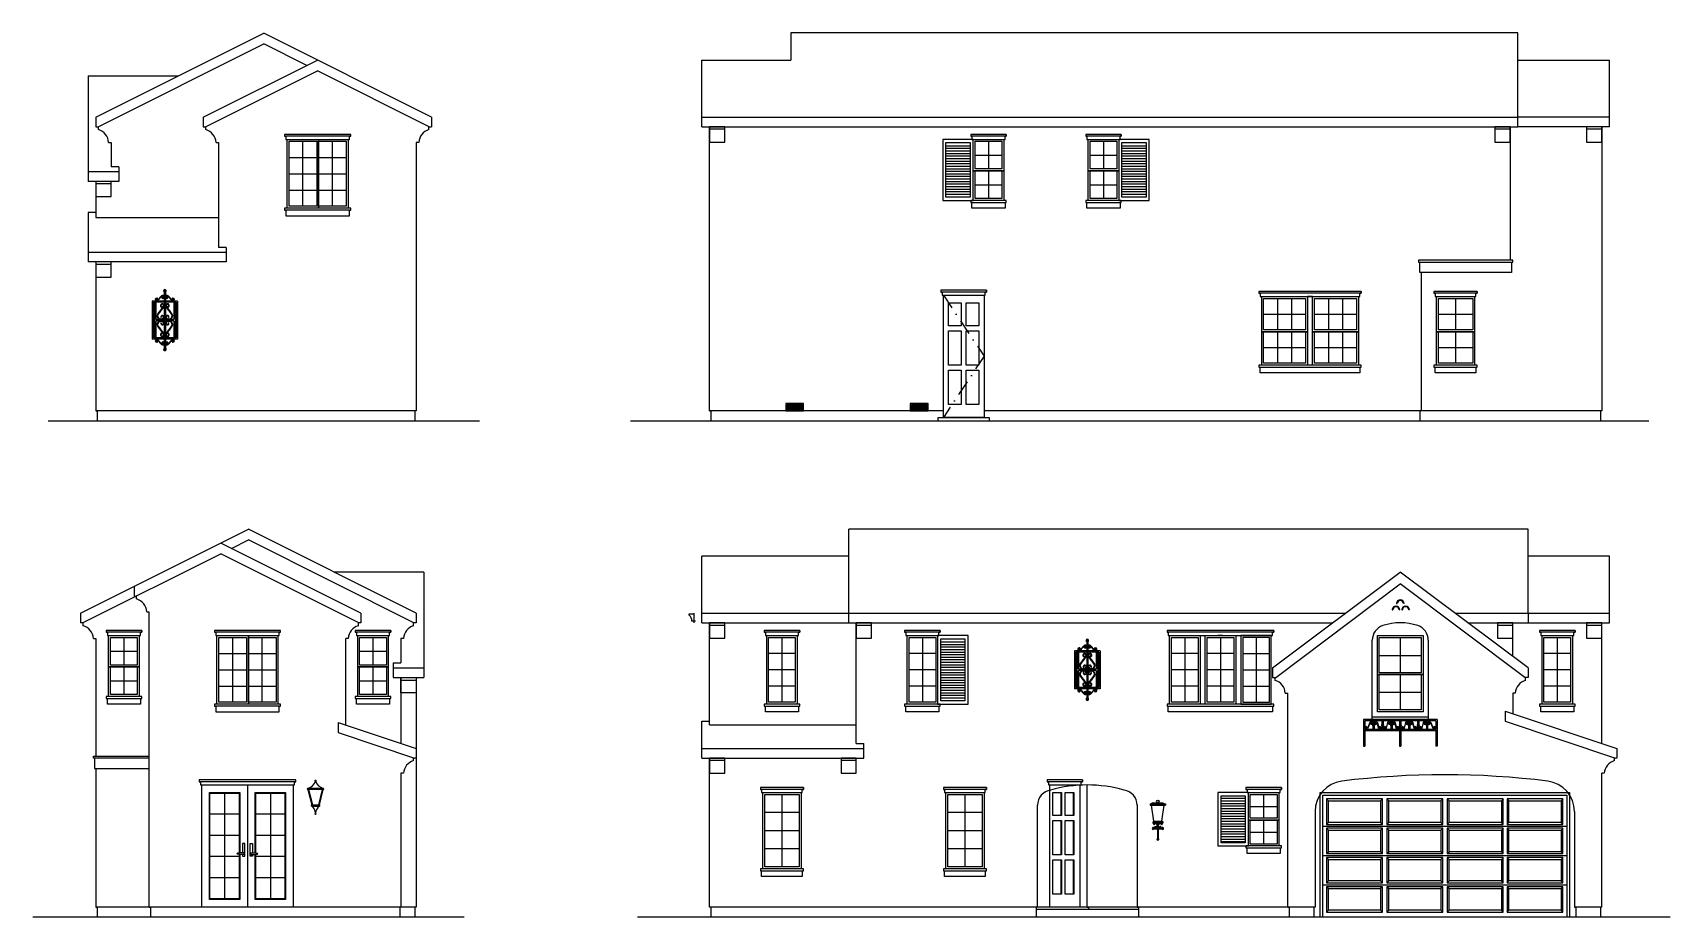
# Model space of a CAD drawing. Extents: x -5023 to 1783, y -1938 to 0.
# Drawn here: x -3302 to -2014, y -786 to -90 of the extents above; entities that cross this region are included whole.
import ezdxf

# ---------------------------------------------------------------- set-up
doc = ezdxf.new("R2010")
doc.units = 0
doc.header["$LTSCALE"] = 48
doc.header["$MEASUREMENT"] = 0
doc.linetypes.add('DASHDOT2', pattern=[0.5, 0.25, -0.125, 0, -0.125])
for name, color, linetype in [('1EL-7', 7, 'CONTINUOUS'), ('A-DOOR-WDO', 1, 'CONTINUOUS'), ('A-EXT ELEV', 7, 'CONTINUOUS'), ('A-EXT ELEV CORBELS', 3, 'CONTINUOUS'), ('A-EXT ELEV DR-WDO', 240, 'CONTINUOUS'), ('A-EXT ELEV TRIM', 42, 'CONTINUOUS'), ('A-SECT', 7, 'CONTINUOUS'), ('EL-BASE', 1, 'CONTINUOUS'), ('ELE-DESIGN', 1, 'CONTINUOUS'), ('TXT', 7, 'CONTINUOUS')]:
    doc.layers.add(name, color=color, linetype=linetype)

# ---------------------------------------------------------------- blocks, each defined once
blk = doc.blocks.new('A$C251E2BD5')
at = {"layer": 'A-EXT ELEV DR-WDO'}
for p, q in [((-12, -1.5), (-12, -52.5)), ((-1.5, -14.25), (-22.5, -14.25)), ((-1.5, -27), (-22.5, -27)), ((-1.5, -39.75), (-22.5, -39.75))]:
    blk.add_line(p, q, dxfattribs=at)
for points in [[(-24, 0), (0, 0), (0, -54), (-24, -54)], [(-22.5, -1.5), (-1.5, -1.5), (-1.5, -52.5), (-22.5, -52.5)]]:
    blk.add_lwpolyline(points, close=True, dxfattribs=at)
blk = doc.blocks.new('A$C7DB57AE6')
at = {"layer": 'A-EXT ELEV DR-WDO'}
for p, q in [((8.7, 90), (8.7, 72)), ((18.4, 90), (18.4, 72)), ((8.7, 68), (8.7, 41)), ((18.4, 68), (18.4, 41)), ((8.7, 37), (8.7, 10)), ((18.4, 37), (18.4, 10))]:
    blk.add_line(p, q, dxfattribs=at)
for points in [[(0, 96), (23.8, 96), (23.8, 0), (0, 0)], [(2.4, 90), (9.2, 90), (9.2, 72), (2.4, 72)], [(12.2, 90), (18.9, 90), (18.9, 72), (12.2, 72)], [(2.4, 68), (9.2, 68), (9.2, 41), (2.4, 41)], [(12.2, 68), (18.9, 68), (18.9, 41), (12.2, 41)], [(2.4, 37), (9.2, 37), (9.2, 10), (2.4, 10)], [(12.2, 37), (18.9, 37), (18.9, 10), (12.2, 10)]]:
    blk.add_lwpolyline(points, close=True, dxfattribs=at)
blk = doc.blocks.new('A$C4E281F30')
at = {"layer": 'A-EXT ELEV DR-WDO'}
for p, q in [((-191, -5), (-191, -25)), ((-147, -5), (-191, -5)), ((-191, -5), (-189.5, -6.5)), ((-189.5, -6.5), (-148.5, -6.5)), ((-189.5, -23.5), (-189.5, -6.5)), ((-147, -5), (-148.5, -6.5)), ((-148.5, -6.5), (-148.5, -23.5)), ((-147, -25), (-147, -5)), ((-143.5, -5), (-143.5, -25)), ((-99.5, -5), (-143.5, -5)), ((-143.5, -5), (-142, -6.5)), ((-142, -6.5), (-101, -6.5)), ((-142, -23.5), (-142, -6.5)), ((-99.5, -5), (-101, -6.5)), ((-101, -6.5), (-101, -23.5)), ((-99.5, -25), (-99.5, -5)), ((-96, -5), (-96, -25)), ((-52, -5), (-96, -5)), ((-96, -5), (-94.5, -6.5)), ((-94.5, -6.5), (-53.5, -6.5)), ((-94.5, -23.5), (-94.5, -6.5)), ((-52, -5), (-53.5, -6.5)), ((-53.5, -6.5), (-53.5, -23.5)), ((-52, -25), (-52, -5)), ((-49, -5), (-49, -25)), ((-5, -5), (-49, -5)), ((-49, -5), (-47.5, -6.5)), ((-47.5, -6.5), (-6.5, -6.5)), ((-47.5, -23.5), (-47.5, -6.5)), ((-5, -5), (-6.5, -6.5)), ((-6.5, -6.5), (-6.5, -23.5)), ((-5, -25), (-5, -5)), ((-191, -25), (-189.5, -23.5)), ((-191, -25), (-147, -25)), ((-148.5, -23.5), (-189.5, -23.5)), ((-147, -25), (-148.5, -23.5)), ((-143.5, -25), (-142, -23.5)), ((-143.5, -25), (-99.5, -25)), ((-101, -23.5), (-142, -23.5)), ((-99.5, -25), (-101, -23.5)), ((-96, -25), (-94.5, -23.5)), ((-96, -25), (-52, -25)), ((-53.5, -23.5), (-94.5, -23.5)), ((-52, -25), (-53.5, -23.5)), ((-49, -25), (-47.5, -23.5)), ((-49, -25), (-5, -25)), ((-6.5, -23.5), (-47.5, -23.5)), ((-5, -25), (-6.5, -23.5)), ((-194, -26.5), (-5, -26.5)), ((-191, -28), (-191, -48)), ((-147, -28), (-191, -28)), ((-191, -28), (-189.5, -29.5)), ((-189.5, -29.5), (-148.5, -29.5)), ((-189.5, -46.5), (-189.5, -29.5)), ((-147, -28), (-148.5, -29.5)), ((-148.5, -29.5), (-148.5, -46.5)), ((-147, -48), (-147, -28)), ((-143.5, -28), (-143.5, -48)), ((-99.5, -28), (-143.5, -28)), ((-143.5, -28), (-142, -29.5)), ((-142, -29.5), (-101, -29.5)), ((-142, -46.5), (-142, -29.5)), ((-99.5, -28), (-101, -29.5)), ((-101, -29.5), (-101, -46.5)), ((-99.5, -48), (-99.5, -28)), ((-96, -28), (-96, -48)), ((-52, -28), (-96, -28)), ((-96, -28), (-94.5, -29.5)), ((-94.5, -29.5), (-53.5, -29.5)), ((-94.5, -46.5), (-94.5, -29.5)), ((-52, -28), (-53.5, -29.5)), ((-53.5, -29.5), (-53.5, -46.5)), ((-52, -48), (-52, -28)), ((-49, -28), (-49, -48)), ((-5, -28), (-49, -28)), ((-49, -28), (-47.5, -29.5)), ((-47.5, -29.5), (-6.5, -29.5)), ((-47.5, -46.5), (-47.5, -29.5)), ((-5, -28), (-6.5, -29.5)), ((-6.5, -29.5), (-6.5, -46.5)), ((-5, -26.5), (-2, -26.5)), ((-5, -48), (-5, -28)), ((-194, -49.5), (-5, -49.5)), ((-191, -48), (-189.5, -46.5)), ((-191, -48), (-147, -48)), ((-191, -51), (-191, -71)), ((-147, -51), (-191, -51)), ((-191, -51), (-189.5, -52.5)), ((-148.5, -46.5), (-189.5, -46.5)), ((-147, -48), (-148.5, -46.5)), ((-147, -51), (-148.5, -52.5)), ((-147, -71), (-147, -51)), ((-143.5, -48), (-142, -46.5)), ((-143.5, -48), (-99.5, -48)), ((-143.5, -51), (-143.5, -71)), ((-99.5, -51), (-143.5, -51)), ((-143.5, -51), (-142, -52.5)), ((-101, -46.5), (-142, -46.5)), ((-99.5, -48), (-101, -46.5)), ((-99.5, -51), (-101, -52.5)), ((-99.5, -71), (-99.5, -51)), ((-96, -48), (-94.5, -46.5)), ((-96, -48), (-52, -48)), ((-96, -51), (-96, -71)), ((-52, -51), (-96, -51)), ((-96, -51), (-94.5, -52.5)), ((-53.5, -46.5), (-94.5, -46.5)), ((-52, -48), (-53.5, -46.5)), ((-52, -51), (-53.5, -52.5)), ((-52, -71), (-52, -51)), ((-49, -48), (-47.5, -46.5)), ((-49, -48), (-5, -48)), ((-49, -51), (-49, -71)), ((-5, -51), (-49, -51)), ((-49, -51), (-47.5, -52.5)), ((-6.5, -46.5), (-47.5, -46.5)), ((-5, -48), (-6.5, -46.5)), ((-5, -51), (-6.5, -52.5)), ((-5, -49.5), (-2, -49.5)), ((-5, -71), (-5, -51)), ((-189.5, -52.5), (-148.5, -52.5)), ((-189.5, -69.5), (-189.5, -52.5)), ((-148.5, -52.5), (-148.5, -69.5)), ((-142, -52.5), (-101, -52.5)), ((-142, -69.5), (-142, -52.5)), ((-101, -52.5), (-101, -69.5)), ((-94.5, -52.5), (-53.5, -52.5)), ((-94.5, -69.5), (-94.5, -52.5)), ((-53.5, -52.5), (-53.5, -69.5)), ((-47.5, -52.5), (-6.5, -52.5)), ((-47.5, -69.5), (-47.5, -52.5)), ((-6.5, -52.5), (-6.5, -69.5)), ((-194, -72.5), (-5, -72.5)), ((-191, -71), (-189.5, -69.5)), ((-191, -71), (-147, -71)), ((-191, -74), (-191, -94)), ((-147, -74), (-191, -74)), ((-191, -74), (-189.5, -75.5)), ((-148.5, -69.5), (-189.5, -69.5)), ((-189.5, -75.5), (-148.5, -75.5)), ((-189.5, -92.5), (-189.5, -75.5)), ((-147, -71), (-148.5, -69.5)), ((-147, -74), (-148.5, -75.5)), ((-148.5, -75.5), (-148.5, -92.5)), ((-147, -94), (-147, -74)), ((-143.5, -71), (-142, -69.5)), ((-143.5, -71), (-99.5, -71)), ((-143.5, -74), (-143.5, -94)), ((-99.5, -74), (-143.5, -74)), ((-143.5, -74), (-142, -75.5)), ((-101, -69.5), (-142, -69.5)), ((-142, -75.5), (-101, -75.5)), ((-142, -92.5), (-142, -75.5)), ((-99.5, -71), (-101, -69.5)), ((-99.5, -74), (-101, -75.5)), ((-101, -75.5), (-101, -92.5)), ((-99.5, -94), (-99.5, -74)), ((-96, -71), (-94.5, -69.5)), ((-96, -71), (-52, -71)), ((-96, -74), (-96, -94)), ((-52, -74), (-96, -74)), ((-96, -74), (-94.5, -75.5)), ((-53.5, -69.5), (-94.5, -69.5)), ((-94.5, -75.5), (-53.5, -75.5)), ((-94.5, -92.5), (-94.5, -75.5)), ((-52, -71), (-53.5, -69.5)), ((-52, -74), (-53.5, -75.5)), ((-53.5, -75.5), (-53.5, -92.5)), ((-52, -94), (-52, -74)), ((-49, -71), (-47.5, -69.5)), ((-49, -71), (-5, -71)), ((-49, -74), (-49, -94)), ((-5, -74), (-49, -74)), ((-49, -74), (-47.5, -75.5)), ((-49, -74), (-49, -94)), ((-5, -74), (-49, -74)), ((-49, -74), (-47.5, -75.5)), ((-6.5, -69.5), (-47.5, -69.5)), ((-47.5, -75.5), (-6.5, -75.5)), ((-47.5, -92.5), (-47.5, -75.5)), ((-47.5, -75.5), (-6.5, -75.5)), ((-47.5, -92.5), (-47.5, -75.5)), ((-5, -71), (-6.5, -69.5)), ((-5, -74), (-6.5, -75.5)), ((-5, -74), (-6.5, -75.5)), ((-6.5, -75.5), (-6.5, -92.5)), ((-6.5, -75.5), (-6.5, -92.5)), ((-5, -72.5), (-2, -72.5)), ((-5, -94), (-5, -74)), ((-5, -94), (-5, -74)), ((-191, -94), (-189.5, -92.5)), ((-191, -94), (-147, -94)), ((-148.5, -92.5), (-189.5, -92.5)), ((-147, -94), (-148.5, -92.5)), ((-143.5, -94), (-142, -92.5)), ((-143.5, -94), (-99.5, -94)), ((-101, -92.5), (-142, -92.5)), ((-99.5, -94), (-101, -92.5)), ((-96, -94), (-94.5, -92.5)), ((-96, -94), (-52, -94)), ((-53.5, -92.5), (-94.5, -92.5)), ((-52, -94), (-53.5, -92.5)), ((-49, -94), (-47.5, -92.5)), ((-49, -94), (-47.5, -92.5)), ((-49, -94), (-5, -94)), ((-49, -94), (-5, -94)), ((-6.5, -92.5), (-47.5, -92.5)), ((-6.5, -92.5), (-47.5, -92.5)), ((-5, -94), (-6.5, -92.5)), ((-5, -94), (-6.5, -92.5))]:
    blk.add_line(p, q, dxfattribs=at)
blk.add_lwpolyline([(-196, -98), (-196, 0), (0, 0), (0, -98)], dxfattribs=at)
blk.add_lwpolyline([(-194, -2), (-2, -2), (-2, -98), (-194, -98)], close=True, dxfattribs=at)
blk = doc.blocks.new('A$C40F502B1')
at = {"layer": 'TXT'}
for p, q in [((0, 6), (-14, 6)), ((-14, 6), (-14, 0)), ((-14, 0), (0, 0)), ((-13, 5), (-13, 1)), ((-1, 5), (-13, 5)), ((-1, 4), (-13, 4)), ((-1, 3), (-13, 3)), ((-1, 2), (-13, 2)), ((-13, 1), (-1, 1)), ((-12, 5), (-12, 1)), ((-11, 5), (-11, 1)), ((-10, 5), (-10, 1)), ((-9, 5), (-9, 1)), ((-8, 5), (-8, 1)), ((-7, 5), (-7, 1)), ((-6, 5), (-6, 1)), ((-5, 5), (-5, 1)), ((-4, 5), (-4, 1)), ((-3, 5), (-3, 1)), ((-2, 5), (-2, 1)), ((-1, 1), (-1, 5)), ((0, 0), (0, 6))]:
    blk.add_line(p, q, dxfattribs=at)
blk = doc.blocks.new('A$C31BB2E8A')
at = {"layer": 'A-EXT ELEV DR-WDO'}
for points in [[(-32, 96), (0, 96), (0, 0), (-32, 0)], [(-28, 90), (-18, 90), (-18, 72), (-28, 72)], [(-14, 90), (-4, 90), (-4, 72), (-14, 72)], [(-28, 68), (-18, 68), (-18, 41), (-28, 41)], [(-14, 68), (-4, 68), (-4, 41), (-14, 41)], [(-28, 37), (-18, 37), (-18, 10), (-28, 10)], [(-14, 37), (-4, 37), (-4, 10), (-14, 10)]]:
    blk.add_lwpolyline(points, close=True, dxfattribs=at)
blk = doc.blocks.new('A$C32321C96')
at = {"layer": 'A-DOOR-WDO'}
for p, q in [((-36, 96), (-36, 0)), ((-54, 89.5), (-54, 6.5)), ((-54, 89.5), (-54, 6.5)), ((-18, 89.5), (-18, 6.5)), ((-42.5, 72.9), (-65.5, 72.9)), ((-6.5, 72.9), (-29.5, 72.9)), ((-42.5, 56.3), (-65.5, 56.3)), ((-6.5, 56.3), (-29.5, 56.3)), ((-42.5, 39.7), (-65.5, 39.7)), ((-6.5, 39.7), (-29.5, 39.7)), ((-42.5, 23.1), (-65.5, 23.1)), ((-6.5, 23.1), (-29.5, 23.1))]:
    blk.add_line(p, q, dxfattribs=at)
blk.add_lwpolyline([(-72, 96), (0, 96), (0, 0), (-72, 0)], close=True, dxfattribs=at)
for points in [[(-42, 41.4), (-42, 6), (-66, 6), (-66, 90), (-42, 90), (-42, 42.6)], [(-42.5, 41.4), (-42.5, 6.5), (-65.5, 6.5), (-65.5, 89.5), (-42.5, 89.5), (-42.5, 42.6)], [(-30, 42.6), (-30, 90), (-6, 90), (-6, 6), (-30, 6), (-30, 41.4)], [(-29.5, 42.6), (-29.5, 89.5), (-6.5, 89.5), (-6.5, 6.5), (-29.5, 6.5), (-29.5, 41.4)]]:
    blk.add_lwpolyline(points, dxfattribs=at)
at = {"layer": 'ELE-DESIGN', "color": 2}
for points in [[(-40, 41.3), (-40, 40), (-38, 40), (-38, 50), (-40, 50), (-40, 42.7)], [(-32, 41.3), (-32, 40), (-34, 40), (-34, 50), (-32, 50), (-32, 42.7)]]:
    blk.add_lwpolyline(points, dxfattribs=at)
for centre, start, end in [((-39, 42), 270, 90), ((-33, 42), 90, 270)]:
    blk.add_arc(centre, 0.625, start, end, dxfattribs=at)
for points in [[(-39, 42.6), (-40.5, 42.7), (-43.4, 42.4), (-44, 42.2), (-44, 42)], [(-39, 41.4), (-40.5, 41.3), (-43.4, 41.5), (-44, 41.8), (-44, 42)], [(-33, 42.6), (-31.5, 42.7), (-28.6, 42.4), (-28, 42.2), (-28, 42)], [(-33, 41.4), (-31.5, 41.3), (-28.6, 41.5), (-28, 41.8), (-28, 42)]]:
    blk.add_spline(points, degree=3, dxfattribs=at)

msp = doc.modelspace()

# ---------------------------------------------------------------- linework, layer by layer
at = {"layer": '1EL-7'}
for p, q in [((-3242.68578, -176.28899), (-3240.68623, -176.28899)), ((-3158.18578, -176.28899), (-3156.18623, -176.28899)), ((-2998.68669, -176.28899), (-3000.68623, -176.28899)), ((-3212.68578, -545.28899), (-3210.68623, -545.28899)), ((-3254.68578, -566.28899), (-3252.68623, -566.28899)), ((-3054.18669, -566.28899), (-3056.18623, -566.28899)), ((-3010.68669, -566.28899), (-3012.68623, -566.28899)), ((-2316.9208, -609.26112), (-2314.92126, -609.26112)), ((-2135.92172, -609.26112), (-2137.92126, -609.26112)), ((-2248.42126, -630), (-2204.42126, -630)), ((-3010.68669, -672.34348), (-3012.68623, -672.34348)), ((-2065.92172, -672.34348), (-2067.92126, -672.34348)), ((-2433.42126, -697.07372), (-2433.42126, -777.5))]:
    msp.add_line(p, q, dxfattribs=at)
msp.add_lwpolyline([(-2780.92126, -552.7588), (-2783.92126, -552.7588, 0.2568777684), (-2785.87783, -547.9893), (-2785.875, -547.02786), (-2781.92126, -547.02786)], format="xyb", dxfattribs=at)
for centre, radius, start, end in [((-2269.42126, -702.31913), 24, 97.16249233, 180), ((-2191.42126, -1331.14037), 657.64037, 82.92571587, 97.07428413), ((-2113.42126, -702.31913), 24, 0, 82.83750767)]:
    msp.add_arc(centre, radius, start, end, dxfattribs=at)
at = {"layer": 'A-EXT ELEV'}
for p, q in [((-2133.92126, -90.15286), (-2705.92126, -90.15286)), ((-2705.92126, -90.15286), (-2705.92126, -111.65286)), ((-2133.92126, -156.52786), (-2133.92126, -90.15286)), ((-3252.68623, -156.52786), (-3120.68623, -90.52786)), ((-3250.91572, -164.02786), (-3120.68623, -98.91312)), ((-2988.68623, -156.52786), (-3120.68623, -90.52786)), ((-3086.82149, -115.84549), (-3120.68623, -98.91312)), ((-3168.18623, -156.52786), (-3078.43623, -111.65286)), ((-2775.92126, -156.52786), (-2775.92126, -111.65286)), ((-2775.92126, -111.65286), (-2705.92126, -111.65286)), ((-2061.92126, -111.90286), (-2133.92126, -111.90286)), ((-2061.92126, -164.02786), (-2061.92126, -111.90286)), ((-3258.68623, -124.125), (-3258.68623, -207)), ((-3258.68623, -124.125), (-3187.88051, -124.125)), ((-3166.41572, -164.02786), (-3078.43623, -120.03812)), ((-2990.45674, -164.02786), (-3078.43623, -120.03812)), ((-3252.68623, -156.52786), (-3252.68623, -164.02786)), ((-3252.68623, -164.02786), (-3250.91572, -164.02786)), ((-3250.68578, -166.28899), (-3250.68578, -163.91289)), ((-3168.18623, -156.52786), (-3168.18623, -164.02786)), ((-3168.18623, -164.02786), (-3166.41572, -164.02786)), ((-3166.18578, -166.28899), (-3166.18578, -163.91289)), ((-2990.68669, -166.28899), (-2990.68669, -163.91289)), ((-2990.45674, -164.02786), (-2988.68623, -164.02786)), ((-2988.68623, -156.52786), (-2988.68623, -164.02786)), ((-2775.92126, -156.52786), (-2133.92126, -156.52786)), ((-2775.92126, -164.02786), (-2775.92126, -156.52786)), ((-2775.92126, -164.02786), (-2133.92126, -164.02786)), ((-2769.92126, -387.5), (-2769.92126, -164.52786)), ((-2139.92126, -164.52786), (-2139.92126, -269)), ((-2133.92126, -164.02786), (-2133.92126, -156.52786)), ((-2061.92126, -156.52786), (-2133.92126, -156.52786)), ((-2061.92126, -164.02786), (-2133.92126, -164.02786)), ((-2067.92126, -164.52786), (-2067.92126, -387.5)), ((-3240.68623, -176.28899), (-3240.68623, -195.49863)), ((-3156.18623, -176.28899), (-3156.18623, -258.84211)), ((-3000.68623, -176.28899), (-3000.68623, -387.5)), ((-3234.68623, -199.5), (-3258.68623, -199.5)), ((-3234.68623, -195.49863), (-3240.68623, -195.49863)), ((-3234.68623, -195.49863), (-3234.68623, -207)), ((-3234.68623, -207), (-3258.68623, -207)), ((-3252.68623, -207), (-3252.68623, -235.51015)), ((-3258.68623, -231.50878), (-3258.68623, -270.34348)), ((-3252.68623, -231.50878), (-3258.68623, -231.50878)), ((-3252.68623, -235.51015), (-3156.18623, -235.51015)), ((-3150.18623, -262.84348), (-3258.68623, -262.84348)), ((-3150.18623, -270.34348), (-3258.68623, -270.34348)), ((-3252.68623, -270.34348), (-3252.68623, -387.5)), ((-3150.18623, -258.84211), (-3156.18623, -258.84211)), ((-3150.18623, -258.84211), (-3150.18623, -270.34348)), ((-2209.92812, -278.5), (-2209.92812, -387.5)), ((-2295.42812, -297.5), (-2299.42812, -297.5)), ((-2950.87256, -395.5), (-3290.38423, -395.5)), ((-3000.68623, -387.5), (-3252.68623, -387.5)), ((-3252.68623, -387.5), (-3251.68623, -387.5)), ((-3251.68623, -387.5), (-3251.68623, -395.5)), ((-3001.68213, -387.59054), (-3001.68213, -395.5)), ((-2030.87872, -395.5), (-2832.0213, -395.5)), ((-2585.92126, -387.5), (-2769.92126, -387.5)), ((-2769.92126, -387.5), (-2768.92126, -387.5)), ((-2768.92126, -387.5), (-2768.92126, -395.5)), ((-2067.92126, -387.5), (-2553.92126, -387.5)), ((-2209.92812, -387.5), (-2210.92812, -387.5)), ((-2210.92812, -387.5), (-2210.92812, -395.5)), ((-2067.92126, -387.5), (-2068.92126, -387.5)), ((-2068.92126, -387.5), (-2068.92126, -395.5)), ((-3264.68623, -546.52786), (-3132.68623, -480.52786)), ((-3146.05098, -495.59549), (-3132.68623, -488.91312)), ((-3000.68623, -546.52786), (-3132.68623, -480.52786)), ((-3002.45674, -554.02786), (-3132.68623, -488.91312)), ((-2660.42126, -546.52786), (-2660.42126, -480.52786)), ((-2125.92126, -480.52786), (-2660.42126, -480.52786)), ((-2125.92126, -546.52786), (-2125.92126, -480.52786)), ((-3262.68578, -553.91289), (-3154.43623, -499.78812)), ((-3044.18623, -546.52786), (-3154.43623, -491.40286)), ((-3045.95674, -554.02786), (-3154.43623, -499.78812)), ((-2775.92126, -546.52786), (-2775.92126, -501.65286)), ((-2660.42126, -501.65286), (-2775.92126, -501.65286)), ((-2061.92126, -501.65286), (-2125.92126, -501.65286)), ((-2061.92126, -546.52786), (-2061.92126, -501.65286)), ((-2994.68623, -514.125), (-3065.49196, -514.125)), ((-2994.68623, -514.125), (-2994.68623, -597)), ((-2326.92126, -589.5), (-2226.42126, -514.125)), ((-2125.92126, -589.5), (-2226.42126, -514.125)), ((-3222.68623, -525.52786), (-3222.68623, -533.02786)), ((-2324.42126, -597), (-2226.42126, -523.5)), ((-2128.42126, -597), (-2226.42126, -523.5)), ((-3222.68623, -533.02786), (-3220.91572, -533.02786)), ((-3220.68578, -535.28899), (-3220.68578, -532.91289)), ((-2229.42126, -538.94765), (-2228.92126, -538.94765)), ((-2223.42126, -538.94765), (-2223.92126, -538.94765)), ((-3264.68623, -546.52786), (-3264.68623, -554.02786)), ((-3262.68578, -556.28899), (-3262.68578, -553.91289)), ((-3210.68623, -777.5), (-3210.68623, -545.28899)), ((-3046.18669, -556.28899), (-3046.18669, -553.91289)), ((-3044.18623, -546.52786), (-3044.18623, -554.02786)), ((-3002.68669, -556.28899), (-3002.68669, -553.91289)), ((-3000.68623, -546.52786), (-3000.68623, -554.02786)), ((-2781.92126, -554.02786), (-2781.92126, -546.52786)), ((-2775.92126, -546.52786), (-2269.62508, -546.52786)), ((-2775.92126, -554.02786), (-2775.92126, -546.52786)), ((-2660.42126, -554.02786), (-2660.42126, -546.52786)), ((-2232.83403, -543.84686), (-2232.33403, -543.84686)), ((-2226.83403, -543.84686), (-2227.33403, -543.84686)), ((-2225.30095, -543.84686), (-2224.80095, -543.84686)), ((-2219.30095, -543.84686), (-2219.80095, -543.84686)), ((-2183.21744, -546.52786), (-2061.92126, -546.52786)), ((-2125.92126, -546.52786), (-2125.92126, -554.02786)), ((-2061.92126, -554.02786), (-2061.92126, -546.52786)), ((-3262.91572, -554.02786), (-3264.68623, -554.02786)), ((-3252.68623, -566.28899), (-3252.68623, -659)), ((-3056.18623, -634.34211), (-3056.18623, -566.28899)), ((-3044.18623, -554.02786), (-3045.95674, -554.02786)), ((-3012.68623, -566.28899), (-3012.68623, -585.49863)), ((-3000.68623, -554.02786), (-3002.45674, -554.02786)), ((-2775.92126, -554.02786), (-2279.62508, -554.02786)), ((-2769.92126, -634.34348), (-2769.92126, -554.02786)), ((-2654.42126, -648.84348), (-2654.42126, -554.02786)), ((-2173.21744, -554.02786), (-2061.92126, -554.02786)), ((-2137.92126, -580.5), (-2137.92126, -554.02786)), ((-2067.92126, -648.84348), (-2067.92126, -554.02786)), ((-3018.68623, -585.49863), (-3018.68623, -597)), ((-3018.68623, -585.49863), (-3012.68623, -585.49863)), ((-3018.68623, -589.5), (-2994.68623, -589.5)), ((-2326.92126, -589.5), (-2326.92126, -597)), ((-2125.92126, -589.5), (-2125.92126, -597)), ((-3018.68623, -597), (-2994.68623, -597)), ((-3012.68623, -597), (-3012.68623, -648.84211)), ((-3000.68623, -597), (-3000.68623, -777.5)), ((-2326.92126, -597), (-2324.42126, -597)), ((-2324.9208, -599.26112), (-2324.9208, -597)), ((-2125.92126, -597), (-2128.42126, -597)), ((-2127.92172, -599.26112), (-2127.92172, -597)), ((-2137.92126, -609.26112), (-2137.92126, -625.51015)), ((-2248.42126, -628), (-2204.42126, -628)), ((-2143.92126, -623.51015), (-2143.92126, -631.41584)), ((-2143.92126, -623.51015), (-2055.92126, -652.84348)), ((-3062.18623, -632.34348), (-3062.18623, -640.24917)), ((-3062.18623, -632.34348), (-3000.68623, -652.84348)), ((-3062.18623, -640.24917), (-3001.90332, -660.34348)), ((-2775.92126, -660.34348), (-2775.92126, -631.34348)), ((-2775.92126, -631.34348), (-2769.92126, -631.34348)), ((-2769.92126, -634.34348), (-2654.42126, -634.34348)), ((-2143.92126, -631.41584), (-2057.13834, -660.34348)), ((-3000.68623, -652.84348), (-3000.68623, -660.34348)), ((-2775.92126, -652.84348), (-2648.42126, -652.84348)), ((-2654.42126, -648.84348), (-2648.42126, -648.84348)), ((-2648.42126, -660.34348), (-2648.42126, -648.84348)), ((-2055.92126, -652.84348), (-2055.92126, -660.34348)), ((-3252.68623, -668.5), (-3252.68623, -777.5)), ((-3002.68669, -662.34348), (-3002.68669, -660.08236)), ((-3000.68623, -660.34348), (-3001.90332, -660.34348)), ((-2775.92126, -660.34348), (-2648.42126, -660.34348)), ((-2769.92126, -777.5), (-2769.92126, -660.34348)), ((-2057.92172, -662.34348), (-2057.92172, -660.08236)), ((-2055.92126, -660.34348), (-2057.13834, -660.34348)), ((-3012.68623, -672.34348), (-3012.68623, -777.5)), ((-2472.6639, -777.5), (-2472.6639, -681.49809)), ((-2067.92126, -777.5), (-2067.92126, -672.34348)), ((-2511.90654, -777.5), (-2511.89904, -697.49809)), ((-2962.87256, -785.5), (-3302.38423, -785.5)), ((-3000.68623, -777.5), (-3252.68623, -777.5)), ((-3252.68623, -777.5), (-3251.68623, -777.5)), ((-3251.68623, -777.5), (-3251.68623, -785.5)), ((-3210.68623, -777.5), (-3209.68623, -777.5)), ((-3209.68623, -777.5), (-3209.68623, -785.5)), ((-3012.68623, -777.5), (-3013.68213, -777.59054)), ((-3013.68213, -777.59054), (-3013.68213, -785.5)), ((-3000.68623, -777.5), (-3001.68213, -777.59054)), ((-3001.68213, -777.59054), (-3001.68213, -785.5)), ((-2014.02475, -785.5), (-2826.57532, -785.5)), ((-2293.42126, -777.5), (-2769.92126, -777.5)), ((-2768.92126, -777.5), (-2768.92126, -785.5)), ((-2511.90654, -777.5), (-2512.90654, -777.5)), ((-2512.90654, -777.5), (-2512.90654, -785.5)), ((-2432.42126, -779.5), (-2512.90654, -779.5)), ((-2472.6639, -777.5), (-2471.6639, -777.5)), ((-2471.6639, -777.5), (-2471.6639, -779.5)), ((-2433.42126, -777.5), (-2432.42126, -777.5)), ((-2432.42126, -777.5), (-2432.42126, -785.5)), ((-2067.92126, -777.5), (-2089.42126, -777.5)), ((-2068.92126, -777.5), (-2068.92126, -785.5)), ((-2068.92126, -777.5), (-2068.92126, -785.5))]:
    msp.add_line(p, q, dxfattribs=at)
msp.add_lwpolyline([(-2589.92126, -395.5), (-2589.92126, -392.5), (-2549.92126, -392.5), (-2549.92126, -395.5)], dxfattribs=at)
for centre, radius, start, end in [((-3253.73483, -176.92823), 11.06753, 3.31116534, 74.00845117), ((-3169.23483, -176.92823), 11.06753, 3.31116534, 74.00845117), ((-2987.63763, -176.92823), 11.06753, 105.99154883, 176.68883466), ((-3223.73483, -545.92823), 11.06753, 3.31116534, 74.00845117), ((-2229.83403, -543.84686), 3, 0, 180), ((-2226.42126, -538.94765), 3, 0, 180), ((-2226.42126, -538.94765), 3, 135, 180), ((-2226.42126, -538.94765), 2.5, 0, 180), ((-2222.30095, -543.84686), 3, 0, 180), ((-2229.83403, -543.84686), 3, 135, 180), ((-2229.83403, -543.84686), 2.5, 0, 180), ((-2222.30095, -543.84686), 3, 135, 180), ((-2222.30095, -543.84686), 2.5, 0, 180), ((-3265.73483, -566.92823), 11.06753, 3.31116534, 74.00845117), ((-3043.13763, -566.92823), 11.06753, 105.99154883, 176.68883466), ((-2999.63763, -566.92823), 11.06753, 105.99154883, 176.68883466), ((-2327.96986, -609.90037), 11.06753, 3.31116534, 74.00845117), ((-2124.87266, -609.90037), 11.06753, 105.99154883, 176.68883466), ((-2999.63763, -672.98273), 11.06753, 105.99154883, 176.68883466), ((-2054.87266, -672.98273), 11.06753, 105.99154883, 176.68883466), ((-2472.6564, -785.16291), 103.66482, 73.79271957, 106.20728101), ((-2499.89904, -697.49809), 12, 98.10365028, 180), ((-2445.41376, -697.49809), 12, 0, 81.89635964)]:
    msp.add_arc(centre, radius, start, end, dxfattribs=at)
at = {"layer": 'A-EXT ELEV CORBELS'}
for points in [[(-2757.92126, -166.02786), (-2757.92126, -164.02786), (-2769.92126, -164.02786), (-2769.92126, -176.02786), (-2757.92126, -176.02786), (-2757.92126, -166.02786), (-2769.92126, -166.02786)], [(-2139.92126, -166.02786), (-2139.92126, -164.02786), (-2151.92126, -164.02786), (-2151.92126, -176.02786), (-2139.92126, -176.02786), (-2139.92126, -166.02786), (-2151.92126, -166.02786)], [(-2067.92126, -166.02786), (-2067.92126, -164.02786), (-2079.92126, -164.02786), (-2079.92126, -176.02786), (-2067.92126, -176.02786), (-2067.92126, -166.02786), (-2079.92126, -166.02786)], [(-3240.68623, -209), (-3240.68623, -207), (-3252.68623, -207), (-3252.68623, -219), (-3240.68623, -219), (-3240.68623, -209), (-3252.68623, -209)], [(-3240.68623, -272.34348), (-3240.68623, -270.34348), (-3252.68623, -270.34348), (-3252.68623, -282.34348), (-3240.68623, -282.34348), (-3240.68623, -272.34348), (-3252.68623, -272.34348)], [(-2757.92126, -556.02786), (-2757.92126, -554.02786), (-2769.92126, -554.02786), (-2769.92126, -566.02786), (-2757.92126, -566.02786), (-2757.92126, -556.02786), (-2769.92126, -556.02786)], [(-2642.42126, -556.02786), (-2642.42126, -554.02786), (-2654.42126, -554.02786), (-2654.42126, -566.02786), (-2642.42126, -566.02786), (-2642.42126, -556.02786), (-2654.42126, -556.02786)], [(-2137.92126, -556.02786), (-2137.92126, -554.02786), (-2149.92126, -554.02786), (-2149.92126, -566.02786), (-2137.92126, -566.02786), (-2137.92126, -556.02786), (-2149.92126, -556.02786)], [(-2067.92126, -556.02786), (-2067.92126, -554.02786), (-2079.92126, -554.02786), (-2079.92126, -566.02786), (-2067.92126, -566.02786), (-2067.92126, -556.02786), (-2079.92126, -556.02786)], [(-3012.68623, -599), (-3012.68623, -597), (-3000.68623, -597), (-3000.68623, -609), (-3012.68623, -609), (-3012.68623, -599), (-3000.68623, -599)], [(-2757.92126, -662.34348), (-2757.92126, -660.34348), (-2769.92126, -660.34348), (-2769.92126, -672.34348), (-2757.92126, -672.34348), (-2757.92126, -662.34348), (-2769.92126, -662.34348)], [(-2654.42126, -662.34348), (-2654.42126, -660.34348), (-2666.42126, -660.34348), (-2666.42126, -672.34348), (-2654.42126, -672.34348), (-2654.42126, -662.34348), (-2666.42126, -662.34348)]]:
    msp.add_lwpolyline(points, dxfattribs=at)
at = {"layer": 'A-EXT ELEV DR-WDO'}
for p, q in [((-3089.81123, -226.5), (-3089.81123, -175.5)), ((-3077.43623, -174), (-3077.43623, -228)), ((-3066.56123, -226.5), (-3066.56123, -175.5)), ((-2550.42126, -175.5), (-2550.42126, -197.25)), ((-2459.92126, -175.5), (-2459.92126, -197.25)), ((-3100.68623, -188.25), (-3078.93623, -188.25)), ((-3077.43623, -188.25), (-3055.68623, -188.25)), ((-2560.92126, -186.375), (-2539.92126, -186.375)), ((-2470.42126, -186.375), (-2449.42126, -186.375)), ((-3100.68623, -201), (-3078.93623, -201)), ((-3077.43623, -201), (-3055.68623, -201)), ((-2538.42126, -198.75), (-2562.42126, -198.75)), ((-2550.42126, -198.75), (-2550.42126, -220.5)), ((-2447.92126, -198.75), (-2471.92126, -198.75)), ((-2459.92126, -198.75), (-2459.92126, -220.5)), ((-3100.68623, -213.78659), (-3078.93623, -213.78659)), ((-3077.43623, -213.78659), (-3055.68623, -213.78659)), ((-2560.92126, -209.625), (-2539.92126, -209.625)), ((-2470.42126, -209.625), (-2449.42126, -209.625)), ((-2322.92812, -299), (-2322.92812, -323.75)), ((-2311.92812, -299), (-2311.92812, -323.75)), ((-2282.92812, -299), (-2282.92812, -323.75)), ((-2271.92812, -299), (-2271.92812, -323.75)), ((-2182.92812, -299), (-2182.92812, -323.75)), ((-2333.92812, -311.375), (-2300.92812, -311.375)), ((-2293.92812, -311.375), (-2260.92812, -311.375)), ((-2196.42812, -311.375), (-2169.42812, -311.375)), ((-2299.42812, -325.25), (-2335.42812, -325.25)), ((-2322.92812, -325.25), (-2322.92812, -350)), ((-2311.92812, -325.25), (-2311.92812, -350)), ((-2259.42812, -325.25), (-2295.42812, -325.25)), ((-2282.92812, -325.25), (-2282.92812, -350)), ((-2271.92812, -325.25), (-2271.92812, -350)), ((-2167.92812, -325.25), (-2197.92812, -325.25)), ((-2182.92812, -325.25), (-2182.92812, -350)), ((-2333.92812, -337.625), (-2300.92812, -337.625)), ((-2293.92812, -337.625), (-2260.92812, -337.625)), ((-2196.42812, -337.625), (-2169.42812, -337.625)), ((-3230.68623, -565.5), (-3230.68623, -587.25)), ((-3145.06123, -616.5), (-3145.06123, -565.5)), ((-3132.68623, -564), (-3132.68623, -618)), ((-3121.81123, -616.5), (-3121.81123, -565.5)), ((-3034.68623, -565.5), (-3034.68623, -587.25)), ((-2226.42126, -565.5), (-2226.42126, -593.25)), ((-3241.18623, -576.375), (-3220.18623, -576.375)), ((-3155.93623, -578.25), (-3134.18623, -578.25)), ((-3132.68623, -578.25), (-3110.93623, -578.25)), ((-3045.18623, -576.375), (-3024.18623, -576.375)), ((-2242.92126, -579.7415), (-2209.92126, -579.7415)), ((-3218.68623, -588.75), (-3242.68623, -588.75)), ((-3230.68623, -588.75), (-3230.68623, -610.5)), ((-3155.93623, -591), (-3134.18623, -591)), ((-3132.68623, -591), (-3110.93623, -591)), ((-3022.68623, -588.75), (-3046.68623, -588.75)), ((-3034.68623, -588.75), (-3034.68623, -610.5)), ((-3241.18623, -599.625), (-3220.18623, -599.625)), ((-3155.93623, -603.78659), (-3134.18623, -603.78659)), ((-3132.68623, -603.78659), (-3110.93623, -603.78659)), ((-3045.18623, -599.625), (-3024.18623, -599.625)), ((-2208.42126, -594.75), (-2244.42126, -594.75)), ((-2226.42126, -594.75), (-2226.42126, -622.5)), ((-2242.92126, -608.625), (-2209.92126, -608.625)), ((-2712.92126, -689), (-2712.92126, -746)), ((-2568.90654, -689), (-2568.90654, -746)), ((-2333.92126, -689), (-2333.92126, -707.75)), ((-2699.42126, -703.25), (-2726.42126, -703.25)), ((-2555.40654, -703.25), (-2582.40654, -703.25)), ((-2344.42126, -698.375), (-2323.42126, -698.375)), ((-2699.42126, -717.5), (-2726.42126, -717.5)), ((-2555.40654, -717.5), (-2582.40654, -717.5)), ((-2321.92126, -709.25), (-2345.92126, -709.25)), ((-2344.42126, -718.625), (-2323.42126, -718.625)), ((-2333.92126, -709.25), (-2333.92126, -728)), ((-2699.42126, -731.75), (-2726.42126, -731.75)), ((-2555.40654, -731.75), (-2582.40654, -731.75))]:
    msp.add_line(p, q, dxfattribs=at)
for points in [[(-3102.18623, -228), (-3102.18623, -174), (-3077.43623, -174), (-3077.43623, -228)], [(-3102.18623, -228), (-3102.18623, -174), (-3054.18623, -174), (-3054.18623, -228)], [(-3100.68623, -226.5), (-3100.68623, -175.5), (-3078.93623, -175.5), (-3078.93623, -226.5)], [(-3077.43623, -228), (-3077.43623, -174), (-3054.18623, -174), (-3054.18623, -228)], [(-3077.43623, -226.5), (-3077.43623, -175.5), (-3055.68623, -175.5), (-3055.68623, -226.5)], [(-2562.42126, -174), (-2538.42126, -174), (-2538.42126, -198.75), (-2562.42126, -198.75)], [(-2562.42126, -174), (-2538.42126, -174), (-2538.42126, -222), (-2562.42126, -222)], [(-2560.92126, -175.5), (-2539.92126, -175.5), (-2539.92126, -197.25), (-2560.92126, -197.25)], [(-2471.92126, -174), (-2447.92126, -174), (-2447.92126, -198.75), (-2471.92126, -198.75)], [(-2471.92126, -174), (-2447.92126, -174), (-2447.92126, -222), (-2471.92126, -222)], [(-2470.42126, -175.5), (-2449.42126, -175.5), (-2449.42126, -197.25), (-2470.42126, -197.25)], [(-2562.42126, -198.75), (-2538.42126, -198.75), (-2538.42126, -222), (-2562.42126, -222)], [(-2560.92126, -198.75), (-2539.92126, -198.75), (-2539.92126, -220.5), (-2560.92126, -220.5)], [(-2471.92126, -198.75), (-2447.92126, -198.75), (-2447.92126, -222), (-2471.92126, -222)], [(-2470.42126, -198.75), (-2449.42126, -198.75), (-2449.42126, -220.5), (-2470.42126, -220.5)], [(-2335.42812, -297.5), (-2299.42812, -297.5), (-2299.42812, -325.25), (-2335.42812, -325.25)], [(-2335.42812, -297.5), (-2299.42812, -297.5), (-2299.42812, -351.5), (-2335.42812, -351.5)], [(-2333.92812, -299), (-2300.92812, -299), (-2300.92812, -323.75), (-2333.92812, -323.75)], [(-2295.42812, -297.5), (-2259.42812, -297.5), (-2259.42812, -325.25), (-2295.42812, -325.25)], [(-2295.42812, -297.5), (-2259.42812, -297.5), (-2259.42812, -351.5), (-2295.42812, -351.5)], [(-2293.92812, -299), (-2260.92812, -299), (-2260.92812, -323.75), (-2293.92812, -323.75)], [(-2197.92812, -297.5), (-2167.92812, -297.5), (-2167.92812, -325.25), (-2197.92812, -325.25)], [(-2197.92812, -297.5), (-2167.92812, -297.5), (-2167.92812, -351.5), (-2197.92812, -351.5)], [(-2196.42812, -299), (-2169.42812, -299), (-2169.42812, -323.75), (-2196.42812, -323.75)], [(-2335.42812, -325.25), (-2299.42812, -325.25), (-2299.42812, -351.5), (-2335.42812, -351.5)], [(-2333.92812, -325.25), (-2300.92812, -325.25), (-2300.92812, -350), (-2333.92812, -350)], [(-2295.42812, -325.25), (-2259.42812, -325.25), (-2259.42812, -351.5), (-2295.42812, -351.5)], [(-2293.92812, -325.25), (-2260.92812, -325.25), (-2260.92812, -350), (-2293.92812, -350)], [(-2197.92812, -325.25), (-2167.92812, -325.25), (-2167.92812, -351.5), (-2197.92812, -351.5)], [(-2196.42812, -325.25), (-2169.42812, -325.25), (-2169.42812, -350), (-2196.42812, -350)], [(-3242.68623, -564), (-3218.68623, -564), (-3218.68623, -588.75), (-3242.68623, -588.75)], [(-3242.68623, -564), (-3218.68623, -564), (-3218.68623, -612), (-3242.68623, -612)], [(-3241.18623, -565.5), (-3220.18623, -565.5), (-3220.18623, -587.25), (-3241.18623, -587.25)], [(-3157.43623, -618), (-3157.43623, -564), (-3132.68623, -564), (-3132.68623, -618)], [(-3157.43623, -618), (-3157.43623, -564), (-3109.43623, -564), (-3109.43623, -618)], [(-3155.93623, -616.5), (-3155.93623, -565.5), (-3134.18623, -565.5), (-3134.18623, -616.5)], [(-3132.68623, -618), (-3132.68623, -564), (-3109.43623, -564), (-3109.43623, -618)], [(-3132.68623, -616.5), (-3132.68623, -565.5), (-3110.93623, -565.5), (-3110.93623, -616.5)], [(-3046.68623, -564), (-3022.68623, -564), (-3022.68623, -588.75), (-3046.68623, -588.75)], [(-3046.68623, -564), (-3022.68623, -564), (-3022.68623, -612), (-3046.68623, -612)], [(-3045.18623, -565.5), (-3024.18623, -565.5), (-3024.18623, -587.25), (-3045.18623, -587.25)], [(-2244.42126, -564), (-2208.42126, -564), (-2208.42126, -594.75), (-2244.42126, -594.75)], [(-2244.42126, -564), (-2208.42126, -564), (-2208.42126, -624), (-2244.42126, -624)], [(-2242.92126, -565.5), (-2209.92126, -565.5), (-2209.92126, -593.25), (-2242.92126, -593.25)], [(-3242.68623, -588.75), (-3218.68623, -588.75), (-3218.68623, -612), (-3242.68623, -612)], [(-3241.18623, -588.75), (-3220.18623, -588.75), (-3220.18623, -610.5), (-3241.18623, -610.5)], [(-3046.68623, -588.75), (-3022.68623, -588.75), (-3022.68623, -612), (-3046.68623, -612)], [(-3045.18623, -588.75), (-3024.18623, -588.75), (-3024.18623, -610.5), (-3045.18623, -610.5)], [(-2244.42126, -594.75), (-2208.42126, -594.75), (-2208.42126, -624), (-2244.42126, -624)], [(-2242.92126, -594.75), (-2209.92126, -594.75), (-2209.92126, -622.5), (-2242.92126, -622.5)], [(-2727.92126, -687.5), (-2697.92126, -687.5), (-2697.92126, -747.5), (-2727.92126, -747.5)], [(-2726.42126, -689), (-2699.42126, -689), (-2699.42126, -746), (-2726.42126, -746)], [(-2583.90654, -687.5), (-2553.90654, -687.5), (-2553.90654, -747.5), (-2583.90654, -747.5)], [(-2582.40654, -689), (-2555.40654, -689), (-2555.40654, -746), (-2582.40654, -746)], [(-2345.92126, -687.5), (-2321.92126, -687.5), (-2321.92126, -709.25), (-2345.92126, -709.25)], [(-2345.92126, -687.5), (-2321.92126, -687.5), (-2321.92126, -729.5), (-2345.92126, -729.5)], [(-2344.42126, -689), (-2323.42126, -689), (-2323.42126, -707.75), (-2344.42126, -707.75)], [(-2345.92126, -709.25), (-2321.92126, -709.25), (-2321.92126, -729.5), (-2345.92126, -729.5)], [(-2344.42126, -709.25), (-2323.42126, -709.25), (-2323.42126, -728), (-2344.42126, -728)]]:
    msp.add_lwpolyline(points, close=True, dxfattribs=at)
at = {"layer": 'A-EXT ELEV DR-WDO', "linetype": 'DASHDOT2'}
msp.add_lwpolyline([(-2585.92126, -296.5), (-2553.92126, -344.5), (-2585.92126, -392.5)], dxfattribs=at)
at = {"layer": 'A-EXT ELEV TRIM', "color": 2}
for p, q in [((-3198.93623, -293.07184), (-3198.93623, -339.07184)), ((-3197.93623, -293.07184), (-3197.93623, -339.07184)), ((-3198.93623, -301.07184), (-3208.43623, -301.07184)), ((-3208.43623, -301.07184), (-3208.43623, -331.07184)), ((-3198.93623, -302.07184), (-3207.43623, -302.07184)), ((-3207.43623, -302.07184), (-3207.43623, -330.07184)), ((-3188.43623, -301.07184), (-3197.93623, -301.07184)), ((-3189.43623, -302.07184), (-3197.93623, -302.07184)), ((-3189.43623, -302.07184), (-3189.43623, -330.07184)), ((-3188.43623, -301.07184), (-3188.43623, -331.07184)), ((-3198.93623, -331.07184), (-3208.43623, -331.07184)), ((-3198.93623, -330.07184), (-3207.43623, -330.07184)), ((-3189.43623, -330.07184), (-3197.93623, -330.07184)), ((-3188.43623, -331.07184), (-3197.93623, -331.07184)), ((-2473.1564, -576), (-2482.6564, -576)), ((-2482.6564, -576), (-2482.6564, -606)), ((-2473.1564, -577), (-2481.6564, -577)), ((-2481.6564, -577), (-2481.6564, -605)), ((-2473.1564, -568), (-2473.1564, -614)), ((-2472.1564, -568), (-2472.1564, -614)), ((-2462.6564, -576), (-2472.1564, -576)), ((-2463.6564, -577), (-2472.1564, -577)), ((-2463.6564, -577), (-2463.6564, -605)), ((-2462.6564, -576), (-2462.6564, -606)), ((-2473.1564, -605), (-2481.6564, -605)), ((-2463.6564, -605), (-2472.1564, -605)), ((-2473.1564, -606), (-2482.6564, -606)), ((-2462.6564, -606), (-2472.1564, -606))]:
    msp.add_line(p, q, dxfattribs=at)
at = {"layer": 'A-EXT ELEV TRIM', "color": 1}
for p, q in [((-3206.43623, -302.07184), (-3206.43623, -315.57184)), ((-3205.43623, -302.07184), (-3205.43623, -315.57184)), ((-3201.02255, -297.02963), (-3204.12784, -300.44722)), ((-3203.93628, -300.6079), (-3200.83099, -297.19032)), ((-3192.93619, -300.6079), (-3196.04148, -297.19032)), ((-3195.84992, -297.02963), (-3192.74463, -300.44722)), ((-3191.43623, -302.07184), (-3191.43623, -315.57184)), ((-3190.43623, -302.07184), (-3190.43623, -315.57184)), ((-3206.43623, -315.57184), (-3207.43623, -315.57184)), ((-3206.43623, -316.57184), (-3207.43623, -316.57184)), ((-3206.43623, -316.57184), (-3206.43623, -330.07184)), ((-3198.93623, -315.57184), (-3205.43623, -315.57184)), ((-3205.43623, -316.57184), (-3205.43623, -330.07184)), ((-3198.93623, -316.57184), (-3205.43623, -316.57184)), ((-3191.43623, -315.57184), (-3197.93623, -315.57184)), ((-3191.43623, -316.57184), (-3197.93623, -316.57184)), ((-3191.43623, -316.57184), (-3191.43623, -330.07184)), ((-3189.43623, -315.57184), (-3190.43623, -315.57184)), ((-3190.43623, -316.57184), (-3190.43623, -330.07184)), ((-3189.43623, -316.57184), (-3190.43623, -316.57184)), ((-3201.02255, -335.11406), (-3204.12784, -331.69647)), ((-3203.93628, -331.53578), (-3200.83099, -334.95337)), ((-3192.93619, -331.53578), (-3196.04148, -334.95337)), ((-3195.84992, -335.11406), (-3192.74463, -331.69647)), ((-2480.6564, -577), (-2480.6564, -590.5)), ((-2479.6564, -577), (-2479.6564, -590.5)), ((-2475.24271, -571.95778), (-2478.348, -575.37537)), ((-2478.15644, -575.53606), (-2475.05115, -572.11847)), ((-2467.15635, -575.53606), (-2470.26164, -572.11847)), ((-2470.07008, -571.95778), (-2466.96479, -575.37537)), ((-2465.6564, -577), (-2465.6564, -590.5)), ((-2464.6564, -577), (-2464.6564, -590.5)), ((-2480.6564, -590.5), (-2481.6564, -590.5)), ((-2480.6564, -591.5), (-2481.6564, -591.5)), ((-2480.6564, -591.5), (-2480.6564, -605)), ((-2473.1564, -590.5), (-2479.6564, -590.5)), ((-2479.6564, -591.5), (-2479.6564, -605)), ((-2473.1564, -591.5), (-2479.6564, -591.5)), ((-2465.6564, -590.5), (-2472.1564, -590.5)), ((-2465.6564, -591.5), (-2472.1564, -591.5)), ((-2465.6564, -591.5), (-2465.6564, -605)), ((-2463.6564, -590.5), (-2464.6564, -590.5)), ((-2464.6564, -591.5), (-2464.6564, -605)), ((-2463.6564, -591.5), (-2464.6564, -591.5)), ((-2475.24271, -610.04222), (-2478.348, -606.62463)), ((-2478.15644, -606.46394), (-2475.05115, -609.88153)), ((-2467.15635, -606.46394), (-2470.26164, -609.88153)), ((-2470.07008, -610.04222), (-2466.96479, -606.62463))]:
    msp.add_line(p, q, dxfattribs=at)
at = {"layer": 'A-EXT ELEV TRIM'}
msp.add_line((-2365.93093, -564), (-2369.93093, -564), dxfattribs=at)
for points in [[(-3053.18623, -171.5), (-3052.18623, -171.5), (-3052.18623, -170), (-3104.18623, -170), (-3104.18623, -171.5), (-3103.18623, -171.5), (-3103.18623, -174), (-3053.18623, -174), (-3053.18623, -171.5), (-3052.18623, -171.5), (-3103.18623, -171.5)], [(-2536.42126, -170), (-2564.42126, -170), (-2564.42126, -171.5), (-2563.42126, -171.5), (-2563.42126, -174), (-2537.42126, -174), (-2537.42126, -171.5), (-2536.42126, -171.5), (-2536.42126, -170), (-2536.42126, -171.5), (-2564.42126, -171.5)], [(-2445.92126, -170), (-2473.92126, -170), (-2473.92126, -171.5), (-2472.92126, -171.5), (-2472.92126, -174), (-2446.92126, -174), (-2446.92126, -171.5), (-2445.92126, -171.5), (-2445.92126, -170), (-2445.92126, -171.5), (-2473.92126, -171.5)], [(-3053.18623, -229.5), (-3052.18623, -229.5), (-3052.18623, -228), (-3104.18623, -228), (-3104.18623, -229.5), (-3103.18623, -229.5), (-3103.18623, -234), (-3053.18623, -234), (-3053.18623, -229.5), (-3103.18623, -229.5)], [(-2537.42126, -223.5), (-2536.42126, -223.5), (-2536.42126, -222), (-2564.42126, -222), (-2564.42126, -223.5), (-2537.42126, -223.5), (-2537.42126, -228), (-2563.42126, -228), (-2563.42126, -223.5)], [(-2446.92126, -223.5), (-2445.92126, -223.5), (-2445.92126, -222), (-2473.92126, -222), (-2473.92126, -223.5), (-2446.92126, -223.5), (-2446.92126, -228), (-2472.92126, -228), (-2472.92126, -223.5)], [(-2138.92126, -270.5), (-2137.92126, -270.5), (-2137.92126, -269), (-2211.99771, -269), (-2211.99771, -270.5), (-2138.92126, -270.5), (-2138.92126, -278.5), (-2210.99771, -278.5), (-2210.99771, -270.5)], [(-2551.92126, -292.5), (-2587.92126, -292.5), (-2587.92126, -294), (-2586.92126, -294), (-2586.92126, -296.5), (-2552.92126, -296.5), (-2552.92126, -294), (-2551.92126, -294), (-2551.92126, -292.5), (-2551.92126, -294), (-2587.92126, -294)], [(-2257.19731, -293.5), (-2337.65892, -293.5), (-2337.65892, -295), (-2336.65892, -295), (-2336.65892, -297.5), (-2258.19731, -297.5), (-2258.19731, -295), (-2257.19731, -295), (-2257.19731, -293.5), (-2257.19731, -295), (-2337.65892, -295)], [(-2165.92812, -293.5), (-2199.92812, -293.5), (-2199.92812, -295), (-2198.92812, -295), (-2198.92812, -297.5), (-2166.92812, -297.5), (-2166.92812, -295), (-2165.92812, -295), (-2165.92812, -293.5), (-2165.92812, -295), (-2199.92812, -295)], [(-2258.19731, -353), (-2257.19731, -353), (-2257.19731, -351.5), (-2337.65892, -351.5), (-2337.65892, -353), (-2258.19731, -353), (-2258.19731, -357.5), (-2336.65892, -357.5), (-2336.65892, -353)], [(-2166.92812, -353), (-2165.92812, -353), (-2165.92812, -351.5), (-2199.92812, -351.5), (-2199.92812, -353), (-2166.92812, -353), (-2166.92812, -357.5), (-2198.92812, -357.5), (-2198.92812, -353)], [(-3216.68623, -560), (-3244.68623, -560), (-3244.68623, -561.5), (-3243.68623, -561.5), (-3243.68623, -564), (-3217.68623, -564), (-3217.68623, -561.5), (-3216.68623, -561.5), (-3216.68623, -560), (-3216.68623, -561.5), (-3244.68623, -561.5)], [(-3108.43623, -561.5), (-3107.43623, -561.5), (-3107.43623, -560), (-3159.43623, -560), (-3159.43623, -561.5), (-3158.43623, -561.5), (-3158.43623, -564), (-3108.43623, -564), (-3108.43623, -561.5), (-3107.43623, -561.5), (-3158.43623, -561.5)], [(-3020.68623, -560), (-3048.68623, -560), (-3048.68623, -561.5), (-3047.68623, -561.5), (-3047.68623, -564), (-3021.68623, -564), (-3021.68623, -561.5), (-3020.68623, -561.5), (-3020.68623, -560), (-3020.68623, -561.5), (-3048.68623, -561.5)], [(-2698.92126, -560), (-2726.92126, -560), (-2726.92126, -561.5), (-2725.92126, -561.5), (-2725.92126, -564), (-2699.92126, -564), (-2699.92126, -561.5), (-2698.92126, -561.5), (-2698.92126, -560), (-2698.92126, -561.5), (-2726.92126, -561.5)], [(-2588.42126, -560), (-2616.42126, -560), (-2616.42126, -561.5), (-2615.42126, -561.5), (-2615.42126, -564), (-2589.42126, -564), (-2589.42126, -561.5), (-2588.42126, -561.5), (-2588.42126, -560), (-2588.42126, -561.5), (-2616.42126, -561.5)], [(-2325.93093, -560), (-2409.93093, -560), (-2409.93093, -561.5), (-2408.93093, -561.5), (-2408.93093, -564), (-2326.93093, -564), (-2326.93093, -561.5), (-2325.93093, -561.5), (-2325.93093, -560), (-2325.93093, -561.5), (-2409.93093, -561.5)], [(-2088.92126, -560), (-2116.92126, -560), (-2116.92126, -561.5), (-2115.92126, -561.5), (-2115.92126, -564), (-2089.92126, -564), (-2089.92126, -561.5), (-2088.92126, -561.5), (-2088.92126, -560), (-2088.92126, -561.5), (-2116.92126, -561.5)], [(-3217.68623, -613.5), (-3216.68623, -613.5), (-3216.68623, -612), (-3244.68623, -612), (-3244.68623, -613.5), (-3217.68623, -613.5), (-3217.68623, -618), (-3243.68623, -618), (-3243.68623, -613.5)], [(-3108.43623, -619.5), (-3107.43623, -619.5), (-3107.43623, -618), (-3159.43623, -618), (-3159.43623, -619.5), (-3158.43623, -619.5), (-3158.43623, -624), (-3108.43623, -624), (-3108.43623, -619.5), (-3158.43623, -619.5)], [(-3021.68623, -613.5), (-3020.68623, -613.5), (-3020.68623, -612), (-3048.68623, -612), (-3048.68623, -613.5), (-3021.68623, -613.5), (-3021.68623, -618), (-3047.68623, -618), (-3047.68623, -613.5)], [(-2699.92126, -619.5), (-2698.92126, -619.5), (-2698.92126, -618), (-2726.92126, -618), (-2726.92126, -619.5), (-2699.92126, -619.5), (-2699.92126, -624), (-2725.92126, -624), (-2725.92126, -619.5)], [(-2589.42126, -619.5), (-2588.42126, -619.5), (-2588.42126, -618), (-2616.42126, -618), (-2616.42126, -619.5), (-2589.42126, -619.5), (-2589.42126, -624), (-2615.42126, -624), (-2615.42126, -619.5)], [(-2326.93093, -619.5), (-2325.93093, -619.5), (-2325.93093, -618), (-2409.93093, -618), (-2409.93093, -619.5), (-2326.93093, -619.5), (-2326.93093, -624), (-2408.93093, -624), (-2408.93093, -619.5)], [(-2089.92126, -619.5), (-2088.92126, -619.5), (-2088.92126, -618), (-2116.92126, -618), (-2116.92126, -619.5), (-2089.92126, -619.5), (-2089.92126, -624), (-2115.92126, -624), (-2115.92126, -619.5)], [(-3253.68623, -660.5), (-3254.68623, -660.5), (-3254.68623, -659), (-3210.68623, -659)], [(-3210.68623, -660.5), (-3253.68623, -660.5), (-3253.68623, -668.5), (-3210.68623, -668.5)], [(-3096.43623, -679), (-3095.43623, -679), (-3095.43623, -677.5), (-3171.43623, -677.5), (-3171.43623, -679), (-3170.43623, -679), (-3170.43623, -681.5), (-3096.43623, -681.5), (-3096.43623, -679), (-3095.43623, -679), (-3170.43623, -679)], [(-2476.42152, -677.5), (-2504.24975, -677.5), (-2504.24975, -679), (-2503.24975, -679), (-2503.24975, -681.5), (-2477.42152, -681.5), (-2477.42152, -679), (-2476.42152, -679), (-2476.42152, -677.5), (-2476.42152, -679), (-2504.24975, -679)], [(-2695.92126, -683.5), (-2729.92126, -683.5), (-2729.92126, -685), (-2728.92126, -685), (-2728.92126, -687.5), (-2696.92126, -687.5), (-2696.92126, -685), (-2695.92126, -685), (-2695.92126, -683.5), (-2695.92126, -685), (-2729.92126, -685)], [(-2551.90654, -683.5), (-2585.90654, -683.5), (-2585.90654, -685), (-2584.90654, -685), (-2584.90654, -687.5), (-2552.90654, -687.5), (-2552.90654, -685), (-2551.90654, -685), (-2551.90654, -683.5), (-2551.90654, -685), (-2585.90654, -685)], [(-2319.92126, -683.5), (-2347.92126, -683.5), (-2347.92126, -685), (-2346.92126, -685), (-2346.92126, -687.5), (-2320.92126, -687.5), (-2320.92126, -685), (-2319.92126, -685), (-2319.92126, -683.5), (-2319.92126, -685), (-2347.92126, -685)], [(-2320.92126, -731), (-2319.92126, -731), (-2319.92126, -729.5), (-2347.92126, -729.5), (-2347.92126, -731), (-2320.92126, -731), (-2320.92126, -735.5), (-2346.92126, -735.5), (-2346.92126, -731)], [(-2696.92126, -749), (-2695.92126, -749), (-2695.92126, -747.5), (-2729.92126, -747.5), (-2729.92126, -749), (-2696.92126, -749), (-2696.92126, -753.5), (-2728.92126, -753.5), (-2728.92126, -749)], [(-2552.90654, -749), (-2551.90654, -749), (-2551.90654, -747.5), (-2585.90654, -747.5), (-2585.90654, -749), (-2552.90654, -749), (-2552.90654, -753.5), (-2584.90654, -753.5), (-2584.90654, -749)]]:
    msp.add_lwpolyline(points, dxfattribs=at)
at = {"layer": 'A-EXT ELEV TRIM', "color": 1}
for centre, radius, start, end in [((-3198.43623, -293.07184), 1, 300, 240), ((-3204.84722, -299.86516), 1.17537, 172.10168527, 320.80777568), ((-3204.78361, -299.92644), 1.24788, 87.5956304, 169.71541943), ((-3204.84722, -299.86516), 0.92537, 172.42283642, 321.02375761), ((-3204.78361, -299.92644), 0.99788, 83.83174853, 169.41527585), ((-3205.12337, -299.68835), 0.125, 42.84261005, 222.84261005), ((-3204.73768, -299.33066), 0.65103, 222.84261005, 89.43560351), ((-3204.73768, -299.33066), 0.40103, 222.84261005, 81.21000362), ((7882.28847, -8726.6746), 13918.69329, 142.767720138, 142.799541321), ((7882.29429, -8726.67502), 13918.25793, 142.767486072, 142.799307298), ((-3200.6586, -304.53339), 1.30151, 138.13913737, 258.18092678), ((-3200.48723, -304.61612), 1.48528, 327.28980345, 140.17415323), ((-3200.6586, -304.53339), 0.85719, 138.13913737, 258.18092678), ((-3200.48714, -304.61684), 1.0415, 325.93760034, 140.14654429), ((-3200.1116, -297.77237), 1.17537, 352.10168527, 140.80777568), ((-3200.87967, -305.58986), 0.22216, 258.18092678, 78.18092678), ((-3200.22115, -298.30687), 0.65103, 42.84261005, 269.43560351), ((-3200.1116, -297.77237), 0.92537, 352.42283642, 141.02375761), ((-3200.22115, -298.30687), 0.40103, 42.84261005, 261.21000362), ((-3200.17521, -297.71109), 0.99788, 263.83174853, 349.41527585), ((-3200.17521, -297.71109), 1.24788, 267.5956304, 349.71541943), ((-3199.83545, -297.94918), 0.125, 222.84261005, 42.84261005), ((-3196.76087, -297.77237), 1.17537, 39.19222432, 187.89831473), ((-3196.69726, -297.71109), 1.24788, 190.28458057, 272.4043696), ((-3196.38524, -304.61612), 1.48528, 39.82584677, 212.71019655), ((-3196.76087, -297.77237), 0.92537, 38.97624239, 187.57716358), ((-3196.69726, -297.71109), 0.99788, 190.58472415, 276.16825147), ((-14279.16676, -8726.67502), 13918.25793, 37.200692702, 37.232513928), ((-3196.38532, -304.61684), 1.0415, 39.85345571, 214.06239966), ((-14279.16094, -8726.6746), 13918.69329, 37.200458679, 37.232279862), ((-3197.03702, -297.94918), 0.125, 137.15738995, 317.15738995), ((-3196.65132, -298.30687), 0.65103, 270.56439649, 137.15738995), ((-3196.65132, -298.30687), 0.40103, 278.78999638, 137.15738995), ((-3195.99279, -305.58986), 0.22216, 101.81907322, 281.81907322), ((-3196.21387, -304.53339), 0.85719, 281.81907322, 41.86086263), ((-3196.21387, -304.53339), 1.30151, 281.81907322, 41.86086263), ((-3192.02524, -299.86516), 1.17537, 219.19222432, 7.89831473), ((-3192.13479, -299.33066), 0.65103, 90.56439649, 317.15738995), ((-3192.02524, -299.86516), 0.92537, 218.97624239, 7.57716358), ((-3192.13479, -299.33066), 0.40103, 98.78999638, 317.15738995), ((-3192.08885, -299.92644), 0.99788, 10.58472415, 96.16825147), ((-3192.08885, -299.92644), 1.24788, 10.28458057, 92.4043696), ((-3191.74909, -299.68835), 0.125, 317.15738995, 137.15738995), ((-3201.61355, -312.60818), 2.96366, 155.01107846, 325.56072302), ((-3201.61355, -319.53551), 2.96366, 34.43927698, 204.98892154), ((7882.28847, 8094.53091), 13918.69329, 217.200458679, 217.232279862), ((-3201.61255, -312.60614), 2.52099, 155.84569869, 324.80029075), ((-3201.61255, -319.53754), 2.52099, 35.19970925, 204.15430131), ((7882.29429, 8094.53134), 13918.25793, 217.200692702, 217.232513928), ((-3200.3341, -313.63527), 1.33351, 331.51806297, 184.55246657), ((-3200.3341, -318.50841), 1.33351, 175.44753343, 28.48193703), ((-3201.44195, -313.72348), 0.22216, 184.55246657, 4.55246657), ((-3201.44195, -318.4202), 0.22216, 355.44753343, 175.44753343), ((-3200.3341, -313.63527), 0.88919, 331.51806297, 184.55246657), ((-3200.3341, -318.50841), 0.88919, 175.44753343, 28.48193703), ((-3196.53836, -313.63527), 1.33351, 355.44753343, 208.48193703), ((-3196.53836, -318.50841), 1.33351, 151.51806297, 4.55246657), ((-3195.25892, -312.60818), 2.96366, 214.43927698, 24.98892154), ((-3195.25892, -319.53551), 2.96366, 335.01107846, 145.56072302), ((-14279.16676, 8094.53134), 13918.25793, 322.767486072, 322.799307298), ((-3196.53836, -313.63527), 0.88919, 355.44753343, 208.48193703), ((-3196.53836, -318.50841), 0.88919, 151.51806297, 4.55246657), ((-3195.25991, -312.60614), 2.52099, 215.19970925, 24.15430131), ((-3195.25991, -319.53754), 2.52099, 335.84569869, 144.80029075), ((-14279.16094, 8094.53091), 13918.69329, 322.767720138, 322.799541321), ((-3195.43052, -313.72348), 0.22216, 175.44753343, 355.44753343), ((-3195.43052, -318.4202), 0.22216, 4.55246657, 184.55246657), ((-3204.84722, -332.27853), 1.17537, 39.19222432, 187.89831473), ((-3204.78361, -332.21725), 1.24788, 190.28458057, 272.4043696), ((-3204.84722, -332.27853), 0.92537, 38.97624239, 187.57716358), ((-3204.78361, -332.21725), 0.99788, 190.58472415, 276.16825147), ((-3205.12337, -332.45534), 0.125, 137.15738995, 317.15738995), ((-3204.73768, -332.81303), 0.65103, 270.56439649, 137.15738995), ((-3204.73768, -332.81303), 0.40103, 278.78999638, 137.15738995), ((-3200.6586, -327.6103), 1.30151, 101.81907322, 221.86086263), ((-3200.48723, -327.52757), 1.48528, 219.82584677, 32.71019655), ((-3200.6586, -327.6103), 0.85719, 101.81907322, 221.86086263), ((-3200.48714, -327.52684), 1.0415, 219.85345571, 34.06239966), ((-3200.1116, -334.37132), 1.17537, 219.19222432, 7.89831473), ((-3200.87967, -326.55383), 0.22216, 281.81907322, 101.81907322), ((-3200.22115, -333.83681), 0.65103, 90.56439649, 317.15738995), ((-3200.1116, -334.37132), 0.92537, 218.97624239, 7.57716358), ((-3200.22115, -333.83681), 0.40103, 98.78999638, 317.15738995), ((-3200.17521, -334.4326), 0.99788, 10.58472415, 96.16825147), ((-3200.17521, -334.4326), 1.24788, 10.28458057, 92.4043696), ((-3199.83545, -334.19451), 0.125, 317.15738995, 137.15738995), ((-3196.76087, -334.37132), 1.17537, 172.10168527, 320.80777568), ((-3196.69726, -334.4326), 1.24788, 87.5956304, 169.71541943), ((-3196.38524, -327.52757), 1.48528, 147.28980345, 320.17415323), ((-3196.76087, -334.37132), 0.92537, 172.42283642, 321.02375761), ((-3196.69726, -334.4326), 0.99788, 83.83174853, 169.41527585), ((-3196.38532, -327.52684), 1.0415, 145.93760034, 320.14654429), ((-3197.03702, -334.19451), 0.125, 42.84261005, 222.84261005), ((-3196.65132, -333.83681), 0.65103, 222.84261005, 89.43560351), ((-3196.65132, -333.83681), 0.40103, 222.84261005, 81.21000362), ((-3195.99279, -326.55383), 0.22216, 78.18092678, 258.18092678), ((-3196.21387, -327.6103), 0.85719, 318.13913737, 78.18092678), ((-3196.21387, -327.6103), 1.30151, 318.13913737, 78.18092678), ((-3192.02524, -332.27853), 1.17537, 352.10168527, 140.80777568), ((-3192.13479, -332.81303), 0.65103, 42.84261005, 269.43560351), ((-3192.02524, -332.27853), 0.92537, 352.42283642, 141.02375761), ((-3192.13479, -332.81303), 0.40103, 42.84261005, 261.21000362), ((-3192.08885, -332.21725), 0.99788, 263.83174853, 349.41527585), ((-3192.08885, -332.21725), 1.24788, 267.5956304, 349.71541943), ((-3191.74909, -332.45534), 0.125, 222.84261005, 42.84261005), ((-3198.43623, -339.07184), 1, 120, 60), ((-2479.06739, -574.79332), 1.17537, 172.10168527, 320.80777568), ((-2479.00378, -574.8546), 1.24788, 87.5956304, 169.71541943), ((-2479.06739, -574.79332), 0.92537, 172.42283642, 321.02375761), ((-2479.00378, -574.8546), 0.99788, 83.83174853, 169.41527585), ((-2479.34354, -574.61651), 0.125, 42.84261005, 222.84261005), ((-2478.95784, -574.25881), 0.65103, 222.84261005, 89.43560351), ((-2478.95784, -574.25881), 0.40103, 222.84261005, 81.21000362), ((-2474.87876, -579.46154), 1.30151, 138.13913737, 258.18092678), ((-2474.7074, -579.54427), 1.48528, 327.28980345, 140.17415323), ((-2474.87876, -579.46154), 0.85719, 138.13913737, 258.18092678), ((-2474.70731, -579.545), 1.0415, 325.93760034, 140.14654429), ((-2474.33176, -572.70053), 1.17537, 352.10168527, 140.80777568), ((-2474.44131, -573.23503), 0.65103, 42.84261005, 269.43560351), ((-2474.33176, -572.70053), 0.92537, 352.42283642, 141.02375761), ((-2474.44131, -573.23503), 0.40103, 42.84261005, 261.21000362), ((-2474.39537, -572.63925), 0.99788, 263.83174853, 349.41527585), ((-2474.39537, -572.63925), 1.24788, 267.5956304, 349.71541943), ((-2474.05562, -572.87734), 0.125, 222.84261005, 42.84261005), ((-2472.6564, -568), 1, 300, 240), ((-2470.98103, -572.70053), 1.17537, 39.19222432, 187.89831473), ((-2470.91742, -572.63925), 1.24788, 190.28458057, 272.4043696), ((-2470.6054, -579.54427), 1.48528, 39.82584677, 212.71019655), ((-2470.98103, -572.70053), 0.92537, 38.97624239, 187.57716358), ((-2470.91742, -572.63925), 0.99788, 190.58472415, 276.16825147), ((-2470.60549, -579.545), 1.0415, 39.85345571, 214.06239966), ((-2471.25718, -572.87734), 0.125, 137.15738995, 317.15738995), ((-2470.87148, -573.23503), 0.65103, 270.56439649, 137.15738995), ((-2470.87148, -573.23503), 0.40103, 278.78999638, 137.15738995), ((-2470.43403, -579.46154), 0.85719, 281.81907322, 41.86086263), ((-2470.43403, -579.46154), 1.30151, 281.81907322, 41.86086263), ((-2466.24541, -574.79332), 1.17537, 219.19222432, 7.89831473), ((-2466.35495, -574.25881), 0.65103, 90.56439649, 317.15738995), ((-2466.24541, -574.79332), 0.92537, 218.97624239, 7.57716358), ((-2466.35495, -574.25881), 0.40103, 98.78999638, 317.15738995), ((-2466.30902, -574.8546), 0.99788, 10.58472415, 96.16825147), ((-2466.30902, -574.8546), 1.24788, 10.28458057, 92.4043696), ((-2465.96926, -574.61651), 0.125, 317.15738995, 137.15738995), ((-2475.83371, -587.53634), 2.96366, 155.01107846, 325.56072302), ((-2475.83371, -594.46366), 2.96366, 34.43927698, 204.98892154), ((8608.06831, -9001.60276), 13918.69329, 142.767720138, 142.799541321), ((-2475.83272, -587.5343), 2.52099, 155.84569869, 324.80029075), ((-2475.83272, -594.4657), 2.52099, 35.19970925, 204.15430131), ((8608.07412, -9001.60318), 13918.25793, 142.767486072, 142.799307298), ((-2474.55427, -588.56343), 1.33351, 331.51806297, 184.55246657), ((-2475.66212, -588.65164), 0.22216, 184.55246657, 4.55246657), ((-2474.55427, -588.56343), 0.88919, 331.51806297, 184.55246657), ((-2475.09984, -580.51801), 0.22216, 258.18092678, 78.18092678), ((-2470.75853, -588.56343), 1.33351, 355.44753343, 208.48193703), ((-2469.47908, -587.53634), 2.96366, 214.43927698, 24.98892154), ((-2469.47908, -594.46366), 2.96366, 335.01107846, 145.56072302), ((-13553.38692, -9001.60318), 13918.25793, 37.200692702, 37.232513928), ((-2470.75853, -588.56343), 0.88919, 355.44753343, 208.48193703), ((-2469.48008, -587.5343), 2.52099, 215.19970925, 24.15430131), ((-2469.48008, -594.4657), 2.52099, 335.84569869, 144.80029075), ((-13553.38111, -9001.60276), 13918.69329, 37.200458679, 37.232279862), ((-2470.21296, -580.51801), 0.22216, 101.81907322, 281.81907322), ((-2469.65068, -588.65164), 0.22216, 175.44753343, 355.44753343), ((8608.06831, 7819.60276), 13918.69329, 217.200458679, 217.232279862), ((8608.07412, 7819.60318), 13918.25793, 217.200692702, 217.232513928), ((-2474.87876, -602.53846), 1.30151, 101.81907322, 221.86086263), ((-2474.55427, -593.43657), 1.33351, 175.44753343, 28.48193703), ((-2475.66212, -593.34836), 0.22216, 355.44753343, 175.44753343), ((-2474.7074, -602.45573), 1.48528, 219.82584677, 32.71019655), ((-2474.87876, -602.53846), 0.85719, 101.81907322, 221.86086263), ((-2474.70731, -602.455), 1.0415, 219.85345571, 34.06239966), ((-2474.55427, -593.43657), 0.88919, 175.44753343, 28.48193703), ((-2475.09984, -601.48199), 0.22216, 281.81907322, 101.81907322), ((-2470.75853, -593.43657), 1.33351, 151.51806297, 4.55246657), ((-2470.6054, -602.45573), 1.48528, 147.28980345, 320.17415323), ((-13553.38692, 7819.60318), 13918.25793, 322.767486072, 322.799307298), ((-2470.75853, -593.43657), 0.88919, 151.51806297, 4.55246657), ((-2470.60549, -602.455), 1.0415, 145.93760034, 320.14654429), ((-13553.38111, 7819.60276), 13918.69329, 322.767720138, 322.799541321), ((-2470.21296, -601.48199), 0.22216, 78.18092678, 258.18092678), ((-2470.43403, -602.53846), 0.85719, 318.13913737, 78.18092678), ((-2470.43403, -602.53846), 1.30151, 318.13913737, 78.18092678), ((-2469.65068, -593.34836), 0.22216, 4.55246657, 184.55246657), ((-2479.06739, -607.20668), 1.17537, 39.19222432, 187.89831473), ((-2479.00378, -607.1454), 1.24788, 190.28458057, 272.4043696), ((-2479.06739, -607.20668), 0.92537, 38.97624239, 187.57716358), ((-2479.00378, -607.1454), 0.99788, 190.58472415, 276.16825147), ((-2479.34354, -607.38349), 0.125, 137.15738995, 317.15738995), ((-2478.95784, -607.74119), 0.65103, 270.56439649, 137.15738995), ((-2478.95784, -607.74119), 0.40103, 278.78999638, 137.15738995), ((-2474.33176, -609.29947), 1.17537, 219.19222432, 7.89831473), ((-2474.44131, -608.76497), 0.65103, 90.56439649, 317.15738995), ((-2474.33176, -609.29947), 0.92537, 218.97624239, 7.57716358), ((-2474.44131, -608.76497), 0.40103, 98.78999638, 317.15738995), ((-2474.39537, -609.36075), 0.99788, 10.58472415, 96.16825147), ((-2474.39537, -609.36075), 1.24788, 10.28458057, 92.4043696), ((-2474.05562, -609.12266), 0.125, 317.15738995, 137.15738995), ((-2472.6564, -614), 1, 120, 60), ((-2470.98103, -609.29947), 1.17537, 172.10168527, 320.80777568), ((-2470.91742, -609.36075), 1.24788, 87.5956304, 169.71541943), ((-2470.98103, -609.29947), 0.92537, 172.42283642, 321.02375761), ((-2470.91742, -609.36075), 0.99788, 83.83174853, 169.41527585), ((-2471.25718, -609.12266), 0.125, 42.84261005, 222.84261005), ((-2470.87148, -608.76497), 0.65103, 222.84261005, 89.43560351), ((-2470.87148, -608.76497), 0.40103, 222.84261005, 81.21000362), ((-2466.24541, -607.20668), 1.17537, 352.10168527, 140.80777568), ((-2466.35495, -607.74119), 0.65103, 42.84261005, 269.43560351), ((-2466.24541, -607.20668), 0.92537, 352.42283642, 141.02375761), ((-2466.35495, -607.74119), 0.40103, 42.84261005, 261.21000362), ((-2466.30902, -607.1454), 0.99788, 263.83174853, 349.41527585), ((-2466.30902, -607.1454), 1.24788, 267.5956304, 349.71541943), ((-2465.96926, -607.38349), 0.125, 222.84261005, 42.84261005)]:
    msp.add_arc(centre, radius, start, end, dxfattribs=at)
at = {"layer": 'A-EXT ELEV TRIM'}
for centre, start, end in [((-3198.43623, -293.07184), 0, 180), ((-3198.43623, -339.07184), 180, 0), ((-2472.6564, -568), 0, 180), ((-2472.6564, -614), 180, 0)]:
    msp.add_arc(centre, 0.5, start, end, dxfattribs=at)
at = {"layer": 'A-SECT'}
for p, q in [((-2248.42126, -630), (-2248.42126, -567.63859)), ((-2204.42126, -567.63859), (-2204.42126, -630)), ((-2314.92126, -777.5), (-2314.92126, -609.26112)), ((-2204.42126, -630), (-2248.42126, -630)), ((-2293.42126, -702.31913), (-2293.42126, -777.5)), ((-2089.42126, -702.31913), (-2089.42126, -777.5)), ((-2314.92126, -777.5), (-2313.92126, -777.5)), ((-2313.92126, -777.5), (-2313.92126, -785.5)), ((-2293.42126, -777.5), (-2294.42126, -777.5)), ((-2294.42126, -777.5), (-2294.42126, -785.5)), ((-2089.42126, -777.5), (-2088.42126, -777.5)), ((-2088.42126, -777.5), (-2088.42126, -785.5))]:
    msp.add_line(p, q, dxfattribs=at)
for centre, radius, start, end in [((-2236.42126, -567.63859), 12, 108.61146397, 180), ((-2226.42126, -597.33333), 43.33333, 71.38853603, 108.61146397), ((-2216.42126, -567.63859), 12, 0, 71.38853603)]:
    msp.add_arc(centre, radius, start, end, dxfattribs=at)
at = {"layer": 'EL-BASE'}
for p, q in [((-2583.92126, -176.5), (-2564.92126, -176.5)), ((-2583.92126, -219.5), (-2583.92126, -176.5)), ((-2564.92126, -176.5), (-2564.92126, -219.5)), ((-2445.42126, -176.5), (-2426.42126, -176.5)), ((-2445.42126, -219.5), (-2445.42126, -176.5)), ((-2426.42126, -176.5), (-2426.42126, -219.5)), ((-2564.92126, -219.5), (-2583.92126, -219.5)), ((-2426.42126, -219.5), (-2445.42126, -219.5)), ((-2587.92126, -566.5), (-2568.92126, -566.5)), ((-2587.92126, -615.5), (-2587.92126, -566.5)), ((-2568.92126, -566.5), (-2568.92126, -615.5)), ((-2568.92126, -615.5), (-2587.92126, -615.5)), ((-2247.92126, -631), (-2247.92126, -634.25)), ((-2246.92126, -631), (-2246.92126, -634.25)), ((-2240.92126, -631), (-2240.92126, -634.25)), ((-2239.92126, -631), (-2239.92126, -634.25)), ((-2233.92126, -631), (-2233.92126, -634.25)), ((-2232.92126, -631), (-2232.92126, -634.25)), ((-2226.92126, -631), (-2226.92126, -634.25)), ((-2225.92126, -631), (-2225.92126, -634.25)), ((-2219.92126, -631), (-2219.92126, -634.25)), ((-2218.92126, -631), (-2218.92126, -634.25)), ((-2212.92126, -631), (-2212.92126, -634.25)), ((-2211.92126, -631), (-2211.92126, -634.25)), ((-2205.92126, -631), (-2205.92126, -634.25)), ((-2204.92126, -631), (-2204.92126, -634.25)), ((-2255.42126, -639), (-2255.42126, -642.5)), ((-2254.42126, -639), (-2254.42126, -642.5)), ((-2247.92126, -634.25), (-2248.42126, -634.5)), ((-2248.42126, -634.5), (-2246.42126, -634.5)), ((-2248.42126, -634.5), (-2247.92126, -634.75)), ((-2247.92126, -634.75), (-2247.92126, -638)), ((-2246.92126, -634.25), (-2246.42126, -634.5)), ((-2246.42126, -634.5), (-2246.92126, -634.75)), ((-2246.92126, -634.75), (-2246.92126, -638)), ((-2240.92126, -634.25), (-2241.42126, -634.5)), ((-2241.42126, -634.5), (-2240.92126, -634.75)), ((-2241.42126, -634.5), (-2239.42126, -634.5)), ((-2240.92126, -634.75), (-2240.92126, -638)), ((-2239.92126, -634.25), (-2239.42126, -634.5)), ((-2239.42126, -634.5), (-2239.92126, -634.75)), ((-2239.92126, -634.75), (-2239.92126, -638)), ((-2233.92126, -634.25), (-2234.42126, -634.5)), ((-2234.42126, -634.5), (-2233.92126, -634.75)), ((-2234.42126, -634.5), (-2232.42126, -634.5)), ((-2233.92126, -634.75), (-2233.92126, -638)), ((-2232.92126, -634.25), (-2232.42126, -634.5)), ((-2232.42126, -634.5), (-2232.92126, -634.75)), ((-2232.92126, -634.75), (-2232.92126, -638)), ((-2226.92126, -634.25), (-2227.42126, -634.5)), ((-2227.42126, -634.5), (-2226.92126, -634.75)), ((-2227.42126, -634.5), (-2225.42126, -634.5)), ((-2226.92126, -634.75), (-2226.92126, -638)), ((-2226.92126, -639), (-2226.92126, -642.5)), ((-2225.92126, -634.25), (-2225.42126, -634.5)), ((-2225.42126, -634.5), (-2225.92126, -634.75)), ((-2225.92126, -634.75), (-2225.92126, -638)), ((-2225.92126, -639), (-2225.92126, -642.5)), ((-2219.92126, -634.25), (-2220.42126, -634.5)), ((-2220.42126, -634.5), (-2219.92126, -634.75)), ((-2220.42126, -634.5), (-2218.42126, -634.5)), ((-2219.92126, -634.75), (-2219.92126, -638)), ((-2218.92126, -634.25), (-2218.42126, -634.5)), ((-2218.42126, -634.5), (-2218.92126, -634.75)), ((-2218.92126, -634.75), (-2218.92126, -638)), ((-2212.92126, -634.25), (-2213.42126, -634.5)), ((-2213.42126, -634.5), (-2212.92126, -634.75)), ((-2213.42126, -634.5), (-2211.42126, -634.5)), ((-2212.92126, -634.75), (-2212.92126, -638)), ((-2211.92126, -634.25), (-2211.42126, -634.5)), ((-2211.42126, -634.5), (-2211.92126, -634.75)), ((-2211.92126, -634.75), (-2211.92126, -638)), ((-2205.92126, -634.25), (-2206.42126, -634.5)), ((-2206.42126, -634.5), (-2205.92126, -634.75)), ((-2206.42126, -634.5), (-2204.42126, -634.5)), ((-2205.92126, -634.75), (-2205.92126, -638)), ((-2204.92126, -634.25), (-2204.42126, -634.5)), ((-2204.42126, -634.5), (-2204.92126, -634.75)), ((-2204.92126, -634.75), (-2204.92126, -638)), ((-2198.42126, -639), (-2198.42126, -642.5)), ((-2197.42126, -639), (-2197.42126, -642.5)), ((-3073.88276, -684.20024), (-3085.88276, -684.20024)), ((-3073.88276, -685.20024), (-3085.88276, -685.20024)), ((-3085.88276, -685.20024), (-3082.88276, -697.20024)), ((-3076.88276, -697.20024), (-3073.88276, -685.20024)), ((-2367.42126, -690), (-2348.42126, -690)), ((-2367.42126, -727), (-2367.42126, -690)), ((-2348.42126, -690), (-2348.42126, -727)), ((-3082.88276, -697.20024), (-3076.88276, -697.20024)), ((-3082.88276, -698.20024), (-3076.88276, -698.20024)), ((-2417.12822, -715.24872), (-2417.12822, -715.24872)), ((-2348.42126, -727), (-2367.42126, -727))]:
    msp.add_line(p, q, dxfattribs=at)
at = {"layer": 'EL-BASE', "color": 1}
for p, q in [((-2583.92126, -179), (-2564.92126, -179)), ((-2445.42126, -179), (-2426.42126, -179)), ((-2583.92126, -181), (-2564.92126, -181)), ((-2583.92126, -183), (-2564.92126, -183)), ((-2583.92126, -185), (-2564.92126, -185)), ((-2583.92126, -187), (-2564.92126, -187)), ((-2583.92126, -189), (-2564.92126, -189)), ((-2583.92126, -191), (-2564.92126, -191)), ((-2583.92126, -193), (-2564.92126, -193)), ((-2445.42126, -181), (-2426.42126, -181)), ((-2445.42126, -183), (-2426.42126, -183)), ((-2445.42126, -185), (-2426.42126, -185)), ((-2445.42126, -187), (-2426.42126, -187)), ((-2445.42126, -189), (-2426.42126, -189)), ((-2445.42126, -191), (-2426.42126, -191)), ((-2445.42126, -193), (-2426.42126, -193)), ((-2583.92126, -195), (-2564.92126, -195)), ((-2583.92126, -197), (-2564.92126, -197)), ((-2583.92126, -199), (-2564.92126, -199)), ((-2583.92126, -201), (-2564.92126, -201)), ((-2583.92126, -203), (-2564.92126, -203)), ((-2583.92126, -205), (-2564.92126, -205)), ((-2445.42126, -195), (-2426.42126, -195)), ((-2445.42126, -197), (-2426.42126, -197)), ((-2445.42126, -199), (-2426.42126, -199)), ((-2445.42126, -201), (-2426.42126, -201)), ((-2445.42126, -203), (-2426.42126, -203)), ((-2445.42126, -205), (-2426.42126, -205)), ((-2583.92126, -207), (-2564.92126, -207)), ((-2583.92126, -209), (-2564.92126, -209)), ((-2583.92126, -211), (-2564.92126, -211)), ((-2583.92126, -213), (-2564.92126, -213)), ((-2583.92126, -213), (-2564.92126, -213)), ((-2583.92126, -215), (-2564.92126, -215)), ((-2583.92126, -217), (-2564.92126, -217)), ((-2445.42126, -207), (-2426.42126, -207)), ((-2445.42126, -209), (-2426.42126, -209)), ((-2445.42126, -211), (-2426.42126, -211)), ((-2445.42126, -213), (-2426.42126, -213)), ((-2445.42126, -213), (-2426.42126, -213)), ((-2445.42126, -215), (-2426.42126, -215)), ((-2445.42126, -217), (-2426.42126, -217)), ((-2587.92126, -569), (-2568.92126, -569)), ((-2587.92126, -571), (-2568.92126, -571)), ((-2587.92126, -573), (-2568.92126, -573)), ((-2587.92126, -575), (-2568.92126, -575)), ((-2587.92126, -577), (-2568.92126, -577)), ((-2587.92126, -579), (-2568.92126, -579)), ((-2587.92126, -581), (-2568.92126, -581)), ((-2587.92126, -583), (-2568.92126, -583)), ((-2587.92126, -585), (-2568.92126, -585)), ((-2587.92126, -587), (-2568.92126, -587)), ((-2587.92126, -589), (-2568.92126, -589)), ((-2587.92126, -591), (-2568.92126, -591)), ((-2587.92126, -593), (-2568.92126, -593)), ((-2587.92126, -595), (-2568.92126, -595)), ((-2587.92126, -597), (-2568.92126, -597)), ((-2587.92126, -599), (-2568.92126, -599)), ((-2587.92126, -601), (-2568.92126, -601)), ((-2587.92126, -603), (-2568.92126, -603)), ((-2587.92126, -603), (-2568.92126, -603)), ((-2587.92126, -605), (-2568.92126, -605)), ((-2587.92126, -607), (-2568.92126, -607)), ((-2587.92126, -609), (-2568.92126, -609)), ((-2587.92126, -609), (-2568.92126, -609)), ((-2587.92126, -611), (-2568.92126, -611)), ((-2587.92126, -613), (-2568.92126, -613)), ((-2255.42126, -642.5), (-2255.42126, -651)), ((-2254.42126, -642.5), (-2254.42126, -651)), ((-2250.39917, -632.4474), (-2252.32609, -636.94381)), ((-2250.15365, -632.49464), (-2252.08057, -636.99105)), ((-2247.92126, -634.25), (-2246.92126, -634.25)), ((-2247.92126, -634.75), (-2246.92126, -634.75)), ((-2243.63769, -636.99105), (-2244.68888, -632.49464)), ((-2244.44335, -632.4474), (-2243.39216, -636.94381)), ((-2240.92126, -634.25), (-2239.92126, -634.25)), ((-2240.92126, -634.75), (-2239.92126, -634.75)), ((-2236.39917, -632.4474), (-2237.45037, -636.94381)), ((-2237.20484, -636.99105), (-2236.15365, -632.49464)), ((-2233.92126, -634.25), (-2232.92126, -634.25)), ((-2233.92126, -634.75), (-2232.92126, -634.75)), ((-2229.63769, -636.99105), (-2230.68888, -632.49464)), ((-2230.44335, -632.4474), (-2229.39216, -636.94381)), ((-2226.92126, -634.25), (-2225.92126, -634.25)), ((-2226.92126, -634.75), (-2225.92126, -634.75)), ((-2226.92126, -642.5), (-2226.92126, -651)), ((-2225.92126, -642.5), (-2225.92126, -651)), ((-2222.39917, -632.4474), (-2223.45037, -636.94381)), ((-2223.20484, -636.99105), (-2222.15365, -632.49464)), ((-2219.92126, -634.25), (-2218.92126, -634.25)), ((-2219.92126, -634.75), (-2218.92126, -634.75)), ((-2215.63769, -636.99105), (-2216.68888, -632.49464)), ((-2216.44335, -632.4474), (-2215.39216, -636.94381)), ((-2212.92126, -634.25), (-2211.92126, -634.25)), ((-2212.92126, -634.75), (-2211.92126, -634.75)), ((-2208.39917, -632.4474), (-2209.45037, -636.94381)), ((-2209.20484, -636.99105), (-2208.15365, -632.49464)), ((-2205.92126, -634.25), (-2204.92126, -634.25)), ((-2205.92126, -634.75), (-2204.92126, -634.75)), ((-2202.68888, -632.49464), (-2200.76196, -636.99105)), ((-2202.44335, -632.4474), (-2200.51643, -636.94381)), ((-2198.42126, -642.5), (-2198.42126, -651)), ((-2197.42126, -642.5), (-2197.42126, -651)), ((-2255.42126, -651), (-2254.42126, -651)), ((-2226.92126, -651), (-2225.92126, -651)), ((-2197.42126, -651), (-2198.42126, -651)), ((-3085.36738, -685.20024), (-3082.36738, -697.20024)), ((-3077.39815, -697.20024), (-3074.39815, -685.20024)), ((-2367.42126, -692), (-2348.42126, -692)), ((-2367.42126, -694), (-2348.42126, -694)), ((-2422.12822, -696.45674), (-2412.12822, -696.45674)), ((-2422.12822, -697.45674), (-2412.12822, -697.45674)), ((-2367.42126, -696), (-2348.42126, -696)), ((-2367.42126, -698), (-2348.42126, -698)), ((-2367.42126, -700), (-2348.42126, -700)), ((-2367.42126, -702), (-2348.42126, -702)), ((-2367.42126, -704), (-2348.42126, -704)), ((-2367.42126, -706), (-2348.42126, -706)), ((-2367.42126, -708), (-2348.42126, -708)), ((-2420.62822, -710.45674), (-2413.62822, -710.45674)), ((-2420.20514, -709.95674), (-2414.0513, -709.95674)), ((-2367.42126, -710), (-2348.42126, -710)), ((-2367.42126, -712), (-2348.42126, -712)), ((-2367.42126, -714), (-2348.42126, -714)), ((-2367.42126, -716), (-2348.42126, -716)), ((-2367.42126, -718), (-2348.42126, -718)), ((-2367.42126, -720), (-2348.42126, -720)), ((-2367.42126, -722), (-2348.42126, -722)), ((-2367.42126, -724), (-2348.42126, -724)), ((-2367.42126, -726), (-2348.42126, -726))]:
    msp.add_line(p, q, dxfattribs=at)
at = {"layer": 'EL-BASE', "color": 2}
for p, q in [((-2255.42126, -630), (-2255.42126, -639)), ((-2197.42126, -630), (-2255.42126, -630)), ((-2254.42126, -631), (-2254.42126, -638)), ((-2198.42126, -631), (-2254.42126, -631)), ((-2198.42126, -631), (-2198.42126, -638)), ((-2197.42126, -630), (-2197.42126, -639)), ((-2197.42126, -639), (-2255.42126, -639)), ((-2254.42126, -642.5), (-2255.42126, -642.5)), ((-2198.42126, -638), (-2254.42126, -638)), ((-2225.92126, -642.5), (-2226.92126, -642.5)), ((-2197.42126, -642.5), (-2198.42126, -642.5)), ((-2421.12822, -695.45674), (-2422.12822, -696.45674)), ((-2421.12822, -695.45674), (-2413.12822, -695.45674)), ((-2413.12822, -695.45674), (-2412.12822, -696.45674)), ((-2423.12822, -696.45674), (-2423.12822, -697.45674)), ((-2423.12822, -696.45674), (-2422.12822, -696.45674)), ((-2423.12822, -697.45674), (-2422.12822, -697.45674)), ((-2420.20514, -709.95674), (-2422.12822, -697.45674)), ((-2414.0513, -709.95674), (-2412.12822, -697.45674)), ((-2412.12822, -696.45674), (-2411.12822, -696.45674)), ((-2412.12822, -697.45674), (-2411.12822, -697.45674)), ((-2411.12822, -696.45674), (-2411.12822, -697.45674)), ((-2421.12822, -710.45674), (-2420.62822, -710.45674)), ((-2421.12822, -710.45674), (-2421.12822, -711.45674)), ((-2421.12822, -711.45674), (-2413.12822, -711.45674)), ((-2420.87822, -715.45674), (-2417.37822, -715.45674)), ((-2420.87822, -715.95674), (-2417.37822, -715.95674)), ((-2420.62822, -709.95674), (-2420.20514, -709.95674)), ((-2420.62822, -709.95674), (-2420.62822, -710.45674)), ((-2417.37822, -711.45674), (-2417.37822, -715.45674)), ((-2417.37822, -715.95674), (-2417.37822, -724.20674)), ((-2416.87822, -711.45674), (-2416.87822, -715.45674)), ((-2416.87822, -715.45674), (-2413.37822, -715.45674)), ((-2416.87822, -715.95674), (-2416.87822, -724.20674)), ((-2416.87822, -715.95674), (-2413.37822, -715.95674)), ((-2414.0513, -709.95674), (-2413.62822, -709.95674)), ((-2413.62822, -709.95674), (-2413.62822, -710.45674)), ((-2413.62822, -710.45674), (-2413.12822, -710.45674)), ((-2413.12822, -710.45674), (-2413.12822, -711.45674))]:
    msp.add_line(p, q, dxfattribs=at)
at = {"layer": 'EL-BASE'}
for points in [[(-2562.42126, -174), (-2586.42126, -174), (-2586.42126, -222), (-2562.42126, -222)], [(-2423.92126, -174), (-2447.92126, -174), (-2447.92126, -222), (-2423.92126, -222)], [(-2566.42126, -564), (-2590.42126, -564), (-2590.42126, -618), (-2566.42126, -618)], [(-2345.92126, -687.5), (-2369.92126, -687.5), (-2369.92126, -729.5), (-2345.92126, -729.5)]]:
    msp.add_lwpolyline(points, close=True, dxfattribs=at)
at = {"layer": 'EL-BASE', "color": 1}
for points in [[(-2419.66262, -712.15571, -1.7334274682), (-2420.42231, -712.03255, -0.7096618252), (-2417.37822, -713.3155, -0.1741641545), (-2418.2151, -715.25532, -0.7767426001), (-2419.54969, -714.37265, -0.7767030461), (-2418.66305, -714.446, -1.0114470506), (-2418.90568, -714.50624, 0.8104806793), (-2419.31353, -714.45469, 0.7701027228), (-2418.39016, -715.07647, 0.1731795397), (-2417.62773, -713.2999, 0.7078246004), (-2420.23197, -712.19483, 1.7067559619), (-2419.89628, -712.24461, -1.0114470506)], [(-2414.59382, -712.15571, 1.7334274682), (-2413.83413, -712.03255, 0.7096618252), (-2416.87822, -713.3155, 0.1741641545), (-2416.04134, -715.25532, 0.7767426001), (-2414.70675, -714.37265, 0.7767030461), (-2415.59339, -714.446, 1.0114470506), (-2415.35076, -714.50624, -0.8104806793), (-2414.94291, -714.45469, -0.7701027228), (-2415.86628, -715.07647, -0.1731795397), (-2416.62871, -713.2999, -0.7078246004), (-2414.02447, -712.19483, -1.7067559619), (-2414.36016, -712.24461, 1.0114470506)]]:
    msp.add_lwpolyline(points, format="xyb", close=True, dxfattribs=at)
at = {"layer": 'EL-BASE'}
for centre in [(-3079.88276, -678.20024), (-3079.88276, -704.20024)]:
    msp.add_circle(centre, 0.5, dxfattribs=at)
at = {"layer": 'EL-BASE', "color": 1}
msp.add_circle((-2417.12822, -694.45674), 1, dxfattribs=at)
for centre, radius, start, end in [((-2253.15237, -636.8077), 1.24788, 116.6960135, 198.81580253), ((-2253.23775, -636.7851), 1.17537, 201.20206837, 349.90815878), ((-2253.15237, -636.8077), 0.99788, 112.93213163, 198.51565895), ((-2253.23775, -636.7851), 0.92537, 201.52321952, 350.12414072), ((-2253.40198, -636.26479), 0.65103, 251.94299315, 118.53598661), ((-2253.56503, -636.76491), 0.125, 71.94299315, 251.94299315), ((-2253.40198, -636.26479), 0.40103, 251.94299315, 110.31038672), ((-2249.24199, -632.65335), 1.17537, 21.20206837, 169.90815878), ((-2249.24199, -632.65335), 0.92537, 21.52321952, 170.12414072), ((-2249.07776, -633.17366), 0.65103, 71.94299315, 298.53598661), ((-2249.07776, -633.17366), 0.40103, 71.94299315, 290.31038672), ((-2248.91471, -632.67354), 0.125, 251.94299315, 71.94299315), ((-2249.32737, -632.63075), 0.99788, 292.93213163, 18.51565895), ((-2249.32737, -632.63075), 1.24788, 296.6960135, 18.81580253), ((-2245.51515, -632.63075), 1.24788, 161.18419747, 243.3039865), ((-2245.60053, -632.65335), 1.17537, 10.09184122, 158.79793163), ((-2245.51515, -632.63075), 0.99788, 161.48434105, 247.06786837), ((-2245.60053, -632.65335), 0.92537, 9.87585928, 158.47678048), ((-2245.76476, -633.17366), 0.65103, 241.46401339, 108.05700685), ((-2245.92781, -632.67354), 0.125, 108.05700685, 288.05700685), ((-2245.76476, -633.17366), 0.40103, 249.68961328, 108.05700685), ((-2242.4805, -636.7851), 1.17537, 190.09184122, 338.79793163), ((-2242.4805, -636.7851), 0.92537, 189.87585928, 338.47678048), ((-2242.31627, -636.26479), 0.65103, 61.46401339, 288.05700685), ((-2242.31627, -636.26479), 0.40103, 69.68961328, 288.05700685), ((-2242.15322, -636.76491), 0.125, 288.05700685, 108.05700685), ((-2242.56589, -636.8077), 0.99788, 341.48434105, 67.06786837), ((-2242.56589, -636.8077), 1.24788, 341.18419747, 63.3039865), ((-2238.27664, -636.8077), 1.24788, 116.6960135, 198.81580253), ((-2238.36202, -636.7851), 1.17537, 201.20206837, 349.90815878), ((-2238.27664, -636.8077), 0.99788, 112.93213163, 198.51565895), ((-2238.36202, -636.7851), 0.92537, 201.52321952, 350.12414072), ((-2238.52625, -636.26479), 0.65103, 251.94299315, 118.53598661), ((-2238.6893, -636.76491), 0.125, 71.94299315, 251.94299315), ((-2238.52625, -636.26479), 0.40103, 251.94299315, 110.31038672), ((-2235.24199, -632.65335), 1.17537, 21.20206837, 169.90815878), ((-2235.24199, -632.65335), 0.92537, 21.52321952, 170.12414072), ((-2235.07776, -633.17366), 0.65103, 71.94299315, 298.53598661), ((-2235.07776, -633.17366), 0.40103, 71.94299315, 290.31038672), ((-2234.91471, -632.67354), 0.125, 251.94299315, 71.94299315), ((-2235.32737, -632.63075), 0.99788, 292.93213163, 18.51565895), ((-2235.32737, -632.63075), 1.24788, 296.6960135, 18.81580253), ((-2231.51515, -632.63075), 1.24788, 161.18419747, 243.3039865), ((-2231.60053, -632.65335), 1.17537, 10.09184122, 158.79793163), ((-2231.51515, -632.63075), 0.99788, 161.48434105, 247.06786837), ((-2231.60053, -632.65335), 0.92537, 9.87585928, 158.47678048), ((-2231.76476, -633.17366), 0.65103, 241.46401339, 108.05700685), ((-2231.92781, -632.67354), 0.125, 108.05700685, 288.05700685), ((-2231.76476, -633.17366), 0.40103, 249.68961328, 108.05700685), ((-2228.4805, -636.7851), 1.17537, 190.09184122, 338.79793163), ((-2228.4805, -636.7851), 0.92537, 189.87585928, 338.47678048), ((-2228.31627, -636.26479), 0.65103, 61.46401339, 288.05700685), ((-2228.31627, -636.26479), 0.40103, 69.68961328, 288.05700685), ((-2228.15322, -636.76491), 0.125, 288.05700685, 108.05700685), ((-2228.56589, -636.8077), 0.99788, 341.48434105, 67.06786837), ((-2228.56589, -636.8077), 1.24788, 341.18419747, 63.3039865), ((-2224.27664, -636.8077), 1.24788, 116.6960135, 198.81580253), ((-2224.36202, -636.7851), 1.17537, 201.20206837, 349.90815878), ((-2224.27664, -636.8077), 0.99788, 112.93213163, 198.51565895), ((-2224.36202, -636.7851), 0.92537, 201.52321952, 350.12414072), ((-2224.52625, -636.26479), 0.65103, 251.94299315, 118.53598661), ((-2224.6893, -636.76491), 0.125, 71.94299315, 251.94299315), ((-2224.52625, -636.26479), 0.40103, 251.94299315, 110.31038672), ((-2221.24199, -632.65335), 1.17537, 21.20206837, 169.90815878), ((-2221.24199, -632.65335), 0.92537, 21.52321952, 170.12414072), ((-2221.07776, -633.17366), 0.65103, 71.94299315, 298.53598661), ((-2221.07776, -633.17366), 0.40103, 71.94299315, 290.31038672), ((-2220.91471, -632.67354), 0.125, 251.94299315, 71.94299315), ((-2221.32737, -632.63075), 0.99788, 292.93213163, 18.51565895), ((-2221.32737, -632.63075), 1.24788, 296.6960135, 18.81580253), ((-2217.51515, -632.63075), 1.24788, 161.18419747, 243.3039865), ((-2217.60053, -632.65335), 1.17537, 10.09184122, 158.79793163), ((-2217.51515, -632.63075), 0.99788, 161.48434105, 247.06786837), ((-2217.60053, -632.65335), 0.92537, 9.87585928, 158.47678048), ((-2217.76476, -633.17366), 0.65103, 241.46401339, 108.05700685), ((-2217.92781, -632.67354), 0.125, 108.05700685, 288.05700685), ((-2217.76476, -633.17366), 0.40103, 249.68961328, 108.05700685), ((-2214.4805, -636.7851), 1.17537, 190.09184122, 338.79793163), ((-2214.4805, -636.7851), 0.92537, 189.87585928, 338.47678048), ((-2214.31627, -636.26479), 0.65103, 61.46401339, 288.05700685), ((-2214.31627, -636.26479), 0.40103, 69.68961328, 288.05700685), ((-2214.15322, -636.76491), 0.125, 288.05700685, 108.05700685), ((-2214.56589, -636.8077), 0.99788, 341.48434105, 67.06786837), ((-2214.56589, -636.8077), 1.24788, 341.18419747, 63.3039865), ((-2210.27664, -636.8077), 1.24788, 116.6960135, 198.81580253), ((-2210.36202, -636.7851), 1.17537, 201.20206837, 349.90815878), ((-2210.27664, -636.8077), 0.99788, 112.93213163, 198.51565895), ((-2210.36202, -636.7851), 0.92537, 201.52321952, 350.12414072), ((-2210.52625, -636.26479), 0.65103, 251.94299315, 118.53598661), ((-2210.6893, -636.76491), 0.125, 71.94299315, 251.94299315), ((-2210.52625, -636.26479), 0.40103, 251.94299315, 110.31038672), ((-2207.24199, -632.65335), 1.17537, 21.20206837, 169.90815878), ((-2207.24199, -632.65335), 0.92537, 21.52321952, 170.12414072), ((-2207.07776, -633.17366), 0.65103, 71.94299315, 298.53598661), ((-2207.07776, -633.17366), 0.40103, 71.94299315, 290.31038672), ((-2206.91471, -632.67354), 0.125, 251.94299315, 71.94299315), ((-2207.32737, -632.63075), 0.99788, 292.93213163, 18.51565895), ((-2207.32737, -632.63075), 1.24788, 296.6960135, 18.81580253), ((-2203.51515, -632.63075), 1.24788, 161.18419747, 243.3039865), ((-2203.60053, -632.65335), 1.17537, 10.09184122, 158.79793163), ((-2203.51515, -632.63075), 0.99788, 161.48434105, 247.06786837), ((-2203.60053, -632.65335), 0.92537, 9.87585928, 158.47678048), ((-2203.76476, -633.17366), 0.65103, 241.46401339, 108.05700685), ((-2203.92781, -632.67354), 0.125, 108.05700685, 288.05700685), ((-2203.76476, -633.17366), 0.40103, 249.68961328, 108.05700685), ((-2199.60477, -636.7851), 1.17537, 190.09184122, 338.79793163), ((-2199.60477, -636.7851), 0.92537, 189.87585928, 338.47678048), ((-2199.44054, -636.26479), 0.65103, 61.46401339, 288.05700685), ((-2199.44054, -636.26479), 0.40103, 69.68961328, 288.05700685), ((-2199.27749, -636.76491), 0.125, 288.05700685, 108.05700685), ((-2199.69016, -636.8077), 0.99788, 341.48434105, 67.06786837), ((-2199.69016, -636.8077), 1.24788, 341.18419747, 63.3039865), ((-2420.87822, -715.70674), 0.75, 19.47122063, 340.52877937), ((-2413.37822, -715.70674), 0.75, 199.47122063, 160.52877937), ((-2417.12822, -724.20674), 0.75, 109.47122063, 70.52877937)]:
    msp.add_arc(centre, radius, start, end, dxfattribs=at)
at = {"layer": 'EL-BASE'}
for centre, radius, start, end in [((-3088.67253, -675.41047), 9.22187, 287.60882409, 339.28427827), ((-3071.09299, -675.41047), 9.22187, 200.71572173, 252.39117591), ((-3085.88276, -684.70024), 0.5, 90, 270), ((-3073.88276, -684.70024), 0.5, 270, 90), ((-3082.88276, -697.70024), 0.5, 90, 270), ((-3087.38838, -704.20305), 7.50561, 3.83899589, 53.10867381), ((-3072.37715, -704.20305), 7.50561, 126.89132619, 176.16100411), ((-3076.88276, -697.70024), 0.5, 270, 90), ((-3076.88276, -697.70024), 0.5, 270, 90)]:
    msp.add_arc(centre, radius, start, end, dxfattribs=at)
at = {"layer": 'EL-BASE', "color": 2}
for centre, start, end in [((-2420.87822, -715.70674), 90, 270), ((-2413.37822, -715.70674), 270, 90), ((-2417.12822, -724.20674), 180, 0)]:
    msp.add_arc(centre, 0.25, start, end, dxfattribs=at)

# ---------------------------------------------------------------- block references
at = {"layer": 'A-DOOR-WDO'}
msp.add_blockref('A$C32321C96', (-3097.43623, -777.5), dxfattribs=at)
at = {"layer": 'A-EXT ELEV'}
for name, p in [('A$C40F502B1', (-2695.92126, -387.5)), ('A$C40F502B1', (-2597.92126, -387.5)), ('A$C4E281F30', (-2093.42126, -687.5))]:
    msp.add_blockref(name, p, dxfattribs=at)
at = {"layer": 'A-EXT ELEV CORBELS'}
msp.add_blockref('A$C7DB57AE6', (-2502.24969, -777.5), dxfattribs=at)
at = {"layer": 'A-EXT ELEV DR-WDO'}
for name, p in [('A$C31BB2E8A', (-2553.92126, -392.5)), ('A$C251E2BD5', (-2700.92126, -564)), ('A$C251E2BD5', (-2590.42126, -564)), ('A$C251E2BD5', (-2383.93093, -564)), ('A$C251E2BD5', (-2355.93093, -564)), ('A$C251E2BD5', (-2090.92126, -564))]:
    msp.add_blockref(name, p, dxfattribs=at)
at = {"layer": 'A-EXT ELEV DR-WDO', "xscale": -1}
msp.add_blockref('A$C251E2BD5', (-2351.93093, -564), dxfattribs=at)

doc.saveas('drawing.dxf')
